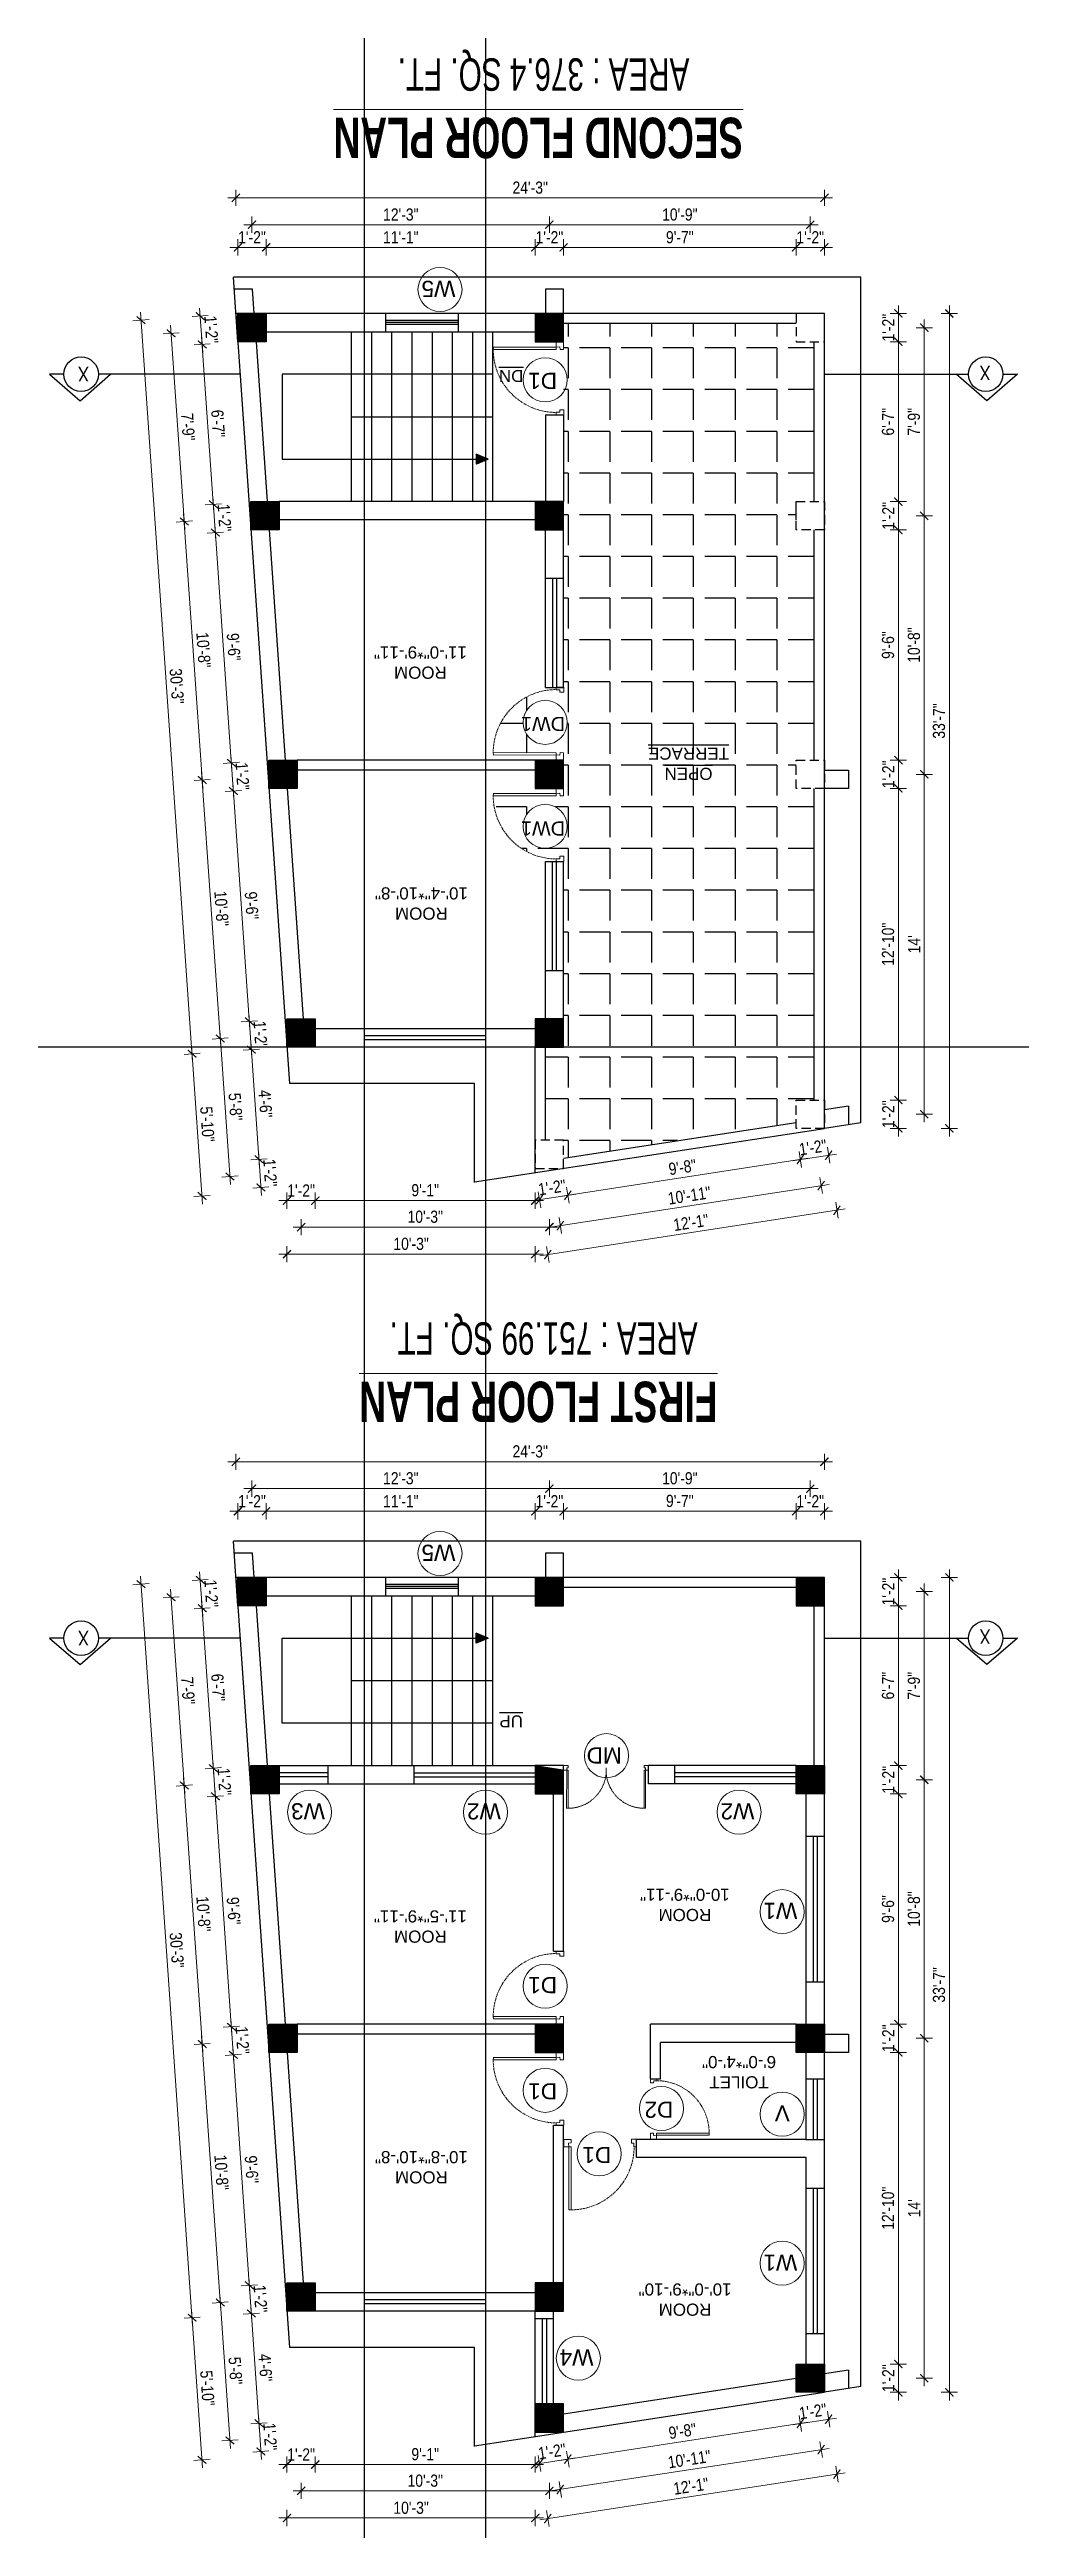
# Model space of a CAD drawing. Header units: inches. Extents: x -5096374 to -5070857, y -3259973 to -3243900.
# Drawn here: x -5078243 to -5077764, y -3257660 to -3256435 of the extents above; entities that cross this region are included whole.
import ezdxf

# ---------------------------------------------------------------- set-up
doc = ezdxf.new("R2010")
doc.units = ezdxf.units.IN
doc.header["$LTSCALE"] = 2
doc.header["$MEASUREMENT"] = 0
doc.header["$PDMODE"] = 34
doc.linetypes.add('HIDDEN', pattern=[0.375, 0.25, -0.125])
doc.layers.get('0').update_dxf_attribs({"linetype": 'CONTINUOUS'})
doc.layers.get('DEFPOINTS').update_dxf_attribs({"color": 141, "linetype": 'CONTINUOUS'})
doc.layers.add('A-Hatch', color=7, linetype='CONTINUOUS')
for name, color, linetype, lineweight in [('Annotate-Lite.w', 177, 'CONTINUOUS', 9), ('DIM 1-100', 4, 'CONTINUOUS', 13), ('Door-Window.w', 4, 'CONTINUOUS', 15), ('TEXT', 181, 'CONTINUOUS', 25), ('Text-100.w', 254, 'CONTINUOUS', 9)]:
    doc.layers.add(name, color=color, linetype=linetype, lineweight=lineweight)
doc.styles.add('ARAIL', font='ARIALN.TTF')
doc.styles.add('Arial', font='arial.ttf', dxfattribs={"width": 0.8, "height": 12})
doc.styles.add('arial.', font='arial.ttf')
doc.styles.add('gaurav', font='arial.ttf')
doc.styles.get("Standard").update_dxf_attribs({"font": 'ARIALN.TTF'})
doc.dimstyles.new('1 by 96', dxfattribs={"dimtxt": 6, "dimasz": 4, "dimexe": 4, "dimexo": 4, "dimgap": 2, "dimtad": 1, "dimdec": 0, "dimzin": 0, "dimdsep": 46, "dimlunit": 4, "dimtxsty": 'Standard', "dimblk": 'ARCHTICK', "dimcen": 0, "dimdle": 4, "dimadec": 0, "dimazin": 0, "dimtfac": 1, "dimtdec": 0, "dimtix": 1, "dimtofl": 0, "dimtmove": 1, "dimatfit": 3, "dimldrblk": 'ARCHTICK', "dimfxl": 4, "dimfxlon": 1, "dimtolj": 1, "dimtzin": 0, "dimlwd": -1, "dimlwe": -1, "dimarcsym": 0})
pattern_1 = [(225, (-10168621.82338, -6515998.73785), (0.0883883476483, -0.0883883476483), [])]
pattern_2 = [(225, (-10168621.82338, -6515373.95875), (0.0883883476483, -0.0883883476483), [])]

msp = doc.modelspace()

# ---------------------------------------------------------------- texts
at = {"layer": 'Annotate-Lite.w', "ltscale": 0.005, "rotation": 180, "style": 'gaurav'}
for s, insert, char_height, attachment_point in [('W5', (-5078042.5, -3256557.5), 8, 1), ('D1', (-5077992.2, -3256603), 8, 1), ('DW1', (-5077988.3, -3256772.1), 7, 1), ('DW1', (-5077988.3, -3256823.8), 7, 1), ('W5', (-5078042.5, -3257182.3), 8, 1), ('MD', (-5077960.2, -3257282.5), 8, 1), ('W3', (-5078107, -3257310.1), 8, 1), ('W2', (-5078020, -3257310.1), 8, 1), ('W2', (-5077894.6, -3257310.1), 8, 1), ('W1', (-5077873.4, -3257359.3), 8, 1), ('D1', (-5077992.2, -3257388), 8, 7), ('D1', (-5077992.2, -3257448.5), 8, 1), ('D2', (-5077934.7, -3257457.6), 8, 1), ('V', (-5077877.1, -3257459.4), 8, 1), ('D1', (-5077965.4, -3257480), 8, 1), ('W1', (-5077873.4, -3257533.2), 8, 1), ('W4', (-5077974.2, -3257580.1), 8, 1)]:
    msp.add_mtext_dynamic_manual_height_columns(s, width=8, gutter_width=100, heights=[0], dxfattribs=dict(at, insert=insert, char_height=char_height, attachment_point=attachment_point))
at = {"layer": 'TEXT', "char_height": 7.2, "rotation": 180, "style": 'ARAIL'}
for insert, attachment_point in [((-5078223.7, -3256599.2), 1), ((-5077783.3, -3256598.6), 3), ((-5078223.7, -3257224), 1), ((-5077783.3, -3257223.3), 3)]:
    msp.add_mtext_dynamic_manual_height_columns('X', width=125.465, gutter_width=90, heights=[0], dxfattribs=dict(at, insert=insert, attachment_point=attachment_point))
at = {"layer": 'TEXT', "lineweight": -2, "char_height": 6, "width": 127.506, "attachment_point": 5, "rotation": 180, "style": 'arial.'}
for s, insert in [('{\\LDN}', (-5078014.9, -3256596.6)), ('{\\LOPEN \\PTERRACE}', (-5077927.2, -3256788.2)), ('{\\LUP}', (-5078014.9, -3257261.6))]:
    msp.add_mtext(s, dxfattribs=dict(at, insert=insert))
at = {"layer": 'TEXT', "lineweight": -2, "char_height": 6, "attachment_point": 5, "rotation": 180, "style": 'arial.'}
for s, insert in [('{\\W1;ROOM\\P11\'-0"*9\'-11"}', (-5078059.8, -3256738.2)), ('{\\W1;ROOM\\P10\'-4"*10\'-8"}', (-5078059.3, -3256857.3)), ('{\\W1;ROOM\\P10-0"*9\'-11"}', (-5077929, -3257352.3)), ('{\\W1;ROOM\\P11\'-5"*9\'-11"}', (-5078059.8, -3257363)), ('{\\W1;TOILET\\P6\'-0"*4\'-0"}', (-5077902.2, -3257435)), ('{\\W1;ROOM\\P10\'-8"*10\'-8"}', (-5078059.3, -3257482)), ('{\\W1;ROOM\\P10\'-0"*9\'-10"}', (-5077928.9, -3257547.4))]:
    msp.add_mtext_dynamic_manual_height_columns(s, width=45.731, gutter_width=30, heights=[0], dxfattribs=dict(at, insert=insert))
at = {"layer": 'Text-100.w', "char_height": 20, "width": 569.102, "attachment_point": 2, "rotation": 180, "style": 'Arial'}
for s, insert in [('\\A1;{\\fArial Narrow|b1|i0|c0|p34;\\L SECOND FLOOR PLAN\\P\\fArial Narrow|b0|i0|c0|p34;\\H0.8x;\\lAREA : 376.4 SQ. FT.\\H1.02306x; }', (-5077998.9, -3256488.9)), ('\\A1;{\\fArial Narrow|b1|i0|c0|p34;\\L FIRST FLOOR PLAN\\P\\fArial Narrow|b0|i0|c0|p34;\\H0.8x;\\lAREA : 751.99 SQ. FT.\\H1.02306x; }', (-5077998.9, -3257113.7))]:
    msp.add_mtext(s, dxfattribs=dict(at, insert=insert))

# ---------------------------------------------------------------- blocks, each defined once
blk = doc.blocks.new('FDFDRE')
at = {"ltscale": 3}
for p, q in [((165701.1, -58637.8), (165701.1, -58641.5)), ((165704.8, -58637.8), (165701.1, -58637.8)), ((165701.1, -58641.5), (165703.6, -58641.5)), ((165703.6, -58641.5), (165703.5, -58672.6)), ((165704.8, -58639.7), (165703.6, -58639.7)), ((165703.6, -58639.7), (165703.6, -58641.5)), ((165703.6, -58641.5), (165704.8, -58641.5)), ((165704.8, -58639.7), (165704.8, -58637.8)), ((165704.8, -58641.5), (165704.8, -58672.7)), ((165767, -58639.7), (165767, -58637.8)), ((165767, -58637.8), (165770.6, -58637.8)), ((165767, -58639.7), (165768.2, -58639.7)), ((165767, -58641.5), (165767, -58672.7)), ((165768.2, -58641.5), (165767, -58641.5)), ((165768.2, -58639.7), (165768.2, -58641.5)), ((165770.7, -58641.5), (165768.2, -58641.5)), ((165768.2, -58641.5), (165768.2, -58672.6)), ((165770.6, -58637.8), (165770.7, -58641.5)), ((165703.5, -58672.6), (165704.8, -58672.7)), ((165768.2, -58672.6), (165767, -58672.7))]:
    blk.add_line(p, q, dxfattribs=at)
at = {"layer": 'Door-Window.w', "color": 9, "linetype": 'HIDDEN', "lineweight": 18}
for centre, start, end in [((165704.8, -58641.5), 269.9618, 3.3835), ((165767, -58641.5), 176.6165, 270.0382)]:
    blk.add_arc(centre, 31.2, start, end, dxfattribs=at)
blk = doc.blocks.new('3-0')
at = {"ltscale": 3}
for p, q in [((11063, 10097.7), (11066, 10099.9)), ((11063, 10097.7), (11064.5, 10095.7)), ((11066, 10096.8), (11064.5, 10095.7)), ((11065.3, 10097.8), (11066.7, 10098.9)), ((11066, 10096.8), (11065.3, 10097.8)), ((11066, 10099.9), (11066.7, 10098.9)), ((11085.5, 10074.1), (11110.3, 10093)), ((11086.2, 10073.2), (11111, 10092)), ((11111, 10092), (11110.3, 10093)), ((11084, 10073), (11082.6, 10071.9)), ((11082.6, 10071.9), (11084.8, 10069)), ((11084, 10073), (11084.8, 10072)), ((11084.8, 10072), (11086.2, 10073.2)), ((11084.8, 10069), (11087.7, 10071.2)), ((11086.2, 10073.2), (11085.5, 10074.1)), ((11087.7, 10071.2), (11086.2, 10073.2))]:
    blk.add_line(p, q, dxfattribs=at)
at = {"layer": 'Door-Window.w', "color": 9, "linetype": 'HIDDEN', "lineweight": 18}
blk.add_arc((11085.5, 10074.1), 31.2, 37.1906, 127.1465, dxfattribs=at)
blk = doc.blocks.new('_ArchTick')
at = {"color": 0, "linetype": 'ByBlock', "const_width": 0.15}
blk.add_lwpolyline([(-0.5, -0.5), (0.5, 0.5)], dxfattribs=at)
blk = doc.blocks.new('*D1057')
at = {"layer": 'DEFPOINTS', "color": 0, "transparency": 16777216}
for p in [(-5077874, -3257595.4), (-5077860, -3257593.3), (-5077871.9, -3257608.7)]:
    blk.add_point(p, dxfattribs=at)
at = {"layer": 'DIM 1-100', "color": 0, "transparency": 16777216}
for p, q in [((-5077854, -3257606), (-5077875.9, -3257609.3)), ((-5077872.5, -3257604.8), (-5077871.3, -3257612.7)), ((-5077858.5, -3257602.6), (-5077857.3, -3257610.5))]:
    blk.add_line(p, q, dxfattribs=at)
at = {"layer": 'DIM 1-100', "color": 0, "transparency": 16777216, "xscale": 4, "yscale": 4, "zscale": 4}
for p, rotation in [((-5077871.9, -3257608.7), 188.71474201693), ((-5077857.9, -3257606.6), 8.714742016929995)]:
    blk.add_blockref('_ArchTick', p, dxfattribs=dict(at, rotation=rotation))
at = {"layer": 'DIM 1-100', "color": 0, "transparency": 16777216, "insert": (-5077865.7, -3257602.7), "char_height": 6, "attachment_point": 5, "rotation": 8.7147}
blk.add_mtext('\\A1;1\'-2"', dxfattribs=at)
blk = doc.blocks.new('*D1058')
at = {"layer": 'DEFPOINTS', "color": 0, "ltscale": 0.5, "transparency": 16777216}
for p in [(-5077874, -3257595.4), (-5077989, -3257613), (-5077986.9, -3257626.3)]:
    blk.add_point(p, dxfattribs=at)
at = {"layer": 'DIM 1-100', "color": 0, "ltscale": 0.5, "transparency": 16777216}
for p, q in [((-5077868, -3257608.1), (-5077990.9, -3257627)), ((-5077872.5, -3257604.8), (-5077871.3, -3257612.7)), ((-5077987.5, -3257622.4), (-5077986.3, -3257630.3))]:
    blk.add_line(p, q, dxfattribs=at)
at = {"layer": 'DIM 1-100', "color": 0, "ltscale": 0.5, "transparency": 16777216, "xscale": 4, "yscale": 4, "zscale": 4}
for p, rotation in [((-5077871.9, -3257608.7), 8.7147420027945), ((-5077986.9, -3257626.3), 188.7147420027945)]:
    blk.add_blockref('_ArchTick', p, dxfattribs=dict(at, rotation=rotation))
at = {"layer": 'DIM 1-100', "color": 0, "ltscale": 0.5, "transparency": 16777216, "insert": (-5077930.2, -3257612.5), "char_height": 6, "attachment_point": 5, "rotation": 8.7147}
blk.add_mtext('\\A1;9\'-8"', dxfattribs=at)
blk = doc.blocks.new('*D1059')
at = {"layer": 'DEFPOINTS', "color": 0, "ltscale": 0.5, "transparency": 16777216}
for p in [(-5078003, -3257615.2), (-5077989, -3257613), (-5078000.9, -3257628.5)]:
    blk.add_point(p, dxfattribs=at)
at = {"layer": 'DIM 1-100', "color": 0, "ltscale": 0.5, "transparency": 16777216}
for p, q in [((-5077987.5, -3257622.4), (-5077986.3, -3257630.3)), ((-5077983, -3257625.7), (-5078004.9, -3257629.1)), ((-5078001.5, -3257624.5), (-5078000.3, -3257632.4))]:
    blk.add_line(p, q, dxfattribs=at)
at = {"layer": 'DIM 1-100', "color": 0, "ltscale": 0.5, "transparency": 16777216, "xscale": 4, "yscale": 4, "zscale": 4}
for p, rotation in [((-5078000.9, -3257628.5), 188.7147420027945), ((-5077986.9, -3257626.3), 8.7147420027945)]:
    blk.add_blockref('_ArchTick', p, dxfattribs=dict(at, rotation=rotation))
at = {"layer": 'DIM 1-100', "color": 0, "ltscale": 0.5, "transparency": 16777216, "insert": (-5077994.7, -3257622.5), "char_height": 6, "attachment_point": 5, "rotation": 8.7147}
blk.add_mtext('\\A1;1\'-2"', dxfattribs=at)
blk = doc.blocks.new('*D1060')
at = {"layer": 'DEFPOINTS', "color": 0, "ltscale": 0.5, "transparency": 16777216}
for p in [(-5078111.8, -3257553.1), (-5078003, -3257615.2), (-5078111.8, -3257629)]:
    blk.add_point(p, dxfattribs=at)
at = {"layer": 'DIM 1-100', "color": 0, "ltscale": 0.5, "transparency": 16777216}
for p, q in [((-5077999, -3257629), (-5078115.8, -3257629)), ((-5078111.8, -3257625), (-5078111.8, -3257633)), ((-5078003, -3257625), (-5078003, -3257633))]:
    blk.add_line(p, q, dxfattribs=at)
at = {"layer": 'DIM 1-100', "color": 0, "ltscale": 0.5, "transparency": 16777216, "xscale": 4, "yscale": 4, "zscale": 4, "rotation": 180}
blk.add_blockref('_ArchTick', (-5078111.8, -3257629), dxfattribs=at)
at = {"layer": 'DIM 1-100', "color": 0, "ltscale": 0.5, "transparency": 16777216, "xscale": 4, "yscale": 4, "zscale": 4}
blk.add_blockref('_ArchTick', (-5078003, -3257629), dxfattribs=at)
at = {"layer": 'DIM 1-100', "color": 0, "ltscale": 0.5, "transparency": 16777216, "insert": (-5078057.4, -3257623.9), "char_height": 6, "attachment_point": 5}
blk.add_mtext('\\A1;9\'-1"', dxfattribs=at)
blk = doc.blocks.new('*D1061')
at = {"layer": 'DEFPOINTS', "color": 0, "ltscale": 0.5, "transparency": 16777216}
for p in [(-5078125.8, -3257553.1), (-5078111.8, -3257553.1), (-5078125.8, -3257629)]:
    blk.add_point(p, dxfattribs=at)
at = {"layer": 'DIM 1-100', "color": 0, "ltscale": 0.5, "transparency": 16777216}
for p, q in [((-5078107.8, -3257629), (-5078129.8, -3257629)), ((-5078125.8, -3257625), (-5078125.8, -3257633)), ((-5078111.8, -3257625), (-5078111.8, -3257633))]:
    blk.add_line(p, q, dxfattribs=at)
at = {"layer": 'DIM 1-100', "color": 0, "ltscale": 0.5, "transparency": 16777216, "xscale": 4, "yscale": 4, "zscale": 4, "rotation": 180}
blk.add_blockref('_ArchTick', (-5078125.8, -3257629), dxfattribs=at)
at = {"layer": 'DIM 1-100', "color": 0, "ltscale": 0.5, "transparency": 16777216, "xscale": 4, "yscale": 4, "zscale": 4}
blk.add_blockref('_ArchTick', (-5078111.8, -3257629), dxfattribs=at)
at = {"layer": 'DIM 1-100', "color": 0, "ltscale": 0.5, "transparency": 16777216, "insert": (-5078118.8, -3257624), "char_height": 6, "attachment_point": 5}
blk.add_mtext('\\A1;1\'-2"', dxfattribs=at)
blk = doc.blocks.new('*D1062')
at = {"layer": 'DEFPOINTS', "color": 0, "ltscale": 0.5, "transparency": 16777216}
for p in [(-5077860, -3257579.3), (-5077823.4, -3257579.3), (-5077860, -3257593.3)]:
    blk.add_point(p, dxfattribs=at)
at = {"layer": 'DIM 1-100', "color": 0, "ltscale": 0.5, "transparency": 16777216}
for p, q in [((-5077827.4, -3257579.3), (-5077819.4, -3257579.3)), ((-5077823.4, -3257597.3), (-5077823.4, -3257575.3)), ((-5077827.4, -3257593.3), (-5077819.4, -3257593.3))]:
    blk.add_line(p, q, dxfattribs=at)
at = {"layer": 'DIM 1-100', "color": 0, "ltscale": 0.5, "transparency": 16777216, "xscale": 4, "yscale": 4, "zscale": 4}
for p, rotation in [((-5077823.4, -3257579.3), 90), ((-5077823.4, -3257593.3), 270)]:
    blk.add_blockref('_ArchTick', p, dxfattribs=dict(at, rotation=rotation))
at = {"layer": 'DIM 1-100', "color": 0, "ltscale": 0.5, "transparency": 16777216, "insert": (-5077828.4, -3257586.3), "char_height": 6, "attachment_point": 5, "rotation": 90}
blk.add_mtext('\\A1;1\'-2"', dxfattribs=at)
blk = doc.blocks.new('*D1063')
at = {"layer": 'DEFPOINTS', "color": 0, "ltscale": 0.5, "transparency": 16777216}
for p in [(-5077860, -3257425.3), (-5077823.4, -3257425.3), (-5077860, -3257579.3)]:
    blk.add_point(p, dxfattribs=at)
at = {"layer": 'DIM 1-100', "color": 0, "ltscale": 0.5, "transparency": 16777216}
for p, q in [((-5077827.4, -3257425.3), (-5077819.4, -3257425.3)), ((-5077823.4, -3257583.3), (-5077823.4, -3257421.3)), ((-5077827.4, -3257579.3), (-5077819.4, -3257579.3))]:
    blk.add_line(p, q, dxfattribs=at)
at = {"layer": 'DIM 1-100', "color": 0, "ltscale": 0.5, "transparency": 16777216, "xscale": 4, "yscale": 4, "zscale": 4}
for p, rotation in [((-5077823.4, -3257425.3), 90), ((-5077823.4, -3257579.3), 270)]:
    blk.add_blockref('_ArchTick', p, dxfattribs=dict(at, rotation=rotation))
at = {"layer": 'DIM 1-100', "color": 0, "ltscale": 0.5, "transparency": 16777216, "insert": (-5077828.5, -3257502.3), "char_height": 6, "attachment_point": 5, "rotation": 90}
blk.add_mtext('\\A1;12\'-10"', dxfattribs=at)
blk = doc.blocks.new('*D1064')
at = {"layer": 'DEFPOINTS', "color": 0, "ltscale": 0.5, "transparency": 16777216}
for p in [(-5077860, -3257411.3), (-5077823.4, -3257411.3), (-5077860, -3257425.3)]:
    blk.add_point(p, dxfattribs=at)
at = {"layer": 'DIM 1-100', "color": 0, "ltscale": 0.5, "transparency": 16777216}
for p, q in [((-5077827.4, -3257411.3), (-5077819.4, -3257411.3)), ((-5077823.4, -3257429.3), (-5077823.4, -3257407.3)), ((-5077827.4, -3257425.3), (-5077819.4, -3257425.3))]:
    blk.add_line(p, q, dxfattribs=at)
at = {"layer": 'DIM 1-100', "color": 0, "ltscale": 0.5, "transparency": 16777216, "xscale": 4, "yscale": 4, "zscale": 4}
for p, rotation in [((-5077823.4, -3257411.3), 90), ((-5077823.4, -3257425.3), 270)]:
    blk.add_blockref('_ArchTick', p, dxfattribs=dict(at, rotation=rotation))
at = {"layer": 'DIM 1-100', "color": 0, "ltscale": 0.5, "transparency": 16777216, "insert": (-5077828.4, -3257418.3), "char_height": 6, "attachment_point": 5, "rotation": 90}
blk.add_mtext('\\A1;1\'-2"', dxfattribs=at)
blk = doc.blocks.new('*D1065')
at = {"layer": 'DEFPOINTS', "color": 0, "ltscale": 0.5, "transparency": 16777216}
for p in [(-5077860, -3257297.5), (-5077823.4, -3257297.5), (-5077860, -3257411.3)]:
    blk.add_point(p, dxfattribs=at)
at = {"layer": 'DIM 1-100', "color": 0, "ltscale": 0.5, "transparency": 16777216}
for p, q in [((-5077827.4, -3257297.5), (-5077819.4, -3257297.5)), ((-5077823.4, -3257415.3), (-5077823.4, -3257293.5)), ((-5077827.4, -3257411.3), (-5077819.4, -3257411.3))]:
    blk.add_line(p, q, dxfattribs=at)
at = {"layer": 'DIM 1-100', "color": 0, "ltscale": 0.5, "transparency": 16777216, "xscale": 4, "yscale": 4, "zscale": 4}
for p, rotation in [((-5077823.4, -3257297.5), 90), ((-5077823.4, -3257411.3), 270)]:
    blk.add_blockref('_ArchTick', p, dxfattribs=dict(at, rotation=rotation))
at = {"layer": 'DIM 1-100', "color": 0, "ltscale": 0.5, "transparency": 16777216, "insert": (-5077828.5, -3257354.4), "char_height": 6, "attachment_point": 5, "rotation": 90}
blk.add_mtext('\\A1;9\'-6"', dxfattribs=at)
blk = doc.blocks.new('*D1066')
at = {"layer": 'DEFPOINTS', "color": 0, "ltscale": 0.5, "transparency": 16777216}
for p in [(-5077860, -3257283.5), (-5077823.4, -3257283.5), (-5077860, -3257297.5)]:
    blk.add_point(p, dxfattribs=at)
at = {"layer": 'DIM 1-100', "color": 0, "ltscale": 0.5, "transparency": 16777216}
for p, q in [((-5077823.4, -3257301.5), (-5077823.4, -3257279.5)), ((-5077827.4, -3257283.5), (-5077819.4, -3257283.5)), ((-5077827.4, -3257297.5), (-5077819.4, -3257297.5))]:
    blk.add_line(p, q, dxfattribs=at)
at = {"layer": 'DIM 1-100', "color": 0, "ltscale": 0.5, "transparency": 16777216, "xscale": 4, "yscale": 4, "zscale": 4}
for p, rotation in [((-5077823.4, -3257283.5), 90), ((-5077823.4, -3257297.5), 270)]:
    blk.add_blockref('_ArchTick', p, dxfattribs=dict(at, rotation=rotation))
at = {"layer": 'DIM 1-100', "color": 0, "ltscale": 0.5, "transparency": 16777216, "insert": (-5077828.4, -3257290.5), "char_height": 6, "attachment_point": 5, "rotation": 90}
blk.add_mtext('\\A1;1\'-2"', dxfattribs=at)
blk = doc.blocks.new('*D1067')
at = {"layer": 'DEFPOINTS', "color": 0, "ltscale": 0.5, "transparency": 16777216}
for p in [(-5077860, -3257204.5), (-5077823.4, -3257204.5), (-5077860, -3257283.5)]:
    blk.add_point(p, dxfattribs=at)
at = {"layer": 'DIM 1-100', "color": 0, "ltscale": 0.5, "transparency": 16777216}
for p, q in [((-5077827.4, -3257204.5), (-5077819.4, -3257204.5)), ((-5077823.4, -3257287.5), (-5077823.4, -3257200.5)), ((-5077827.4, -3257283.5), (-5077819.4, -3257283.5))]:
    blk.add_line(p, q, dxfattribs=at)
at = {"layer": 'DIM 1-100', "color": 0, "ltscale": 0.5, "transparency": 16777216, "xscale": 4, "yscale": 4, "zscale": 4}
for p, rotation in [((-5077823.4, -3257204.5), 90), ((-5077823.4, -3257283.5), 270)]:
    blk.add_blockref('_ArchTick', p, dxfattribs=dict(at, rotation=rotation))
at = {"layer": 'DIM 1-100', "color": 0, "ltscale": 0.5, "transparency": 16777216, "insert": (-5077828.5, -3257244), "char_height": 6, "attachment_point": 5, "rotation": 90}
blk.add_mtext('\\A1;6\'-7"', dxfattribs=at)
blk = doc.blocks.new('*D1068')
at = {"layer": 'DEFPOINTS', "color": 0, "ltscale": 0.5, "transparency": 16777216}
for p in [(-5077860, -3257190.5), (-5077823.4, -3257190.5), (-5077860, -3257204.5)]:
    blk.add_point(p, dxfattribs=at)
at = {"layer": 'DIM 1-100', "color": 0, "ltscale": 0.5, "transparency": 16777216}
for p, q in [((-5077827.4, -3257190.5), (-5077819.4, -3257190.5)), ((-5077823.4, -3257208.5), (-5077823.4, -3257186.5)), ((-5077827.4, -3257204.5), (-5077819.4, -3257204.5))]:
    blk.add_line(p, q, dxfattribs=at)
at = {"layer": 'DIM 1-100', "color": 0, "ltscale": 0.5, "transparency": 16777216, "xscale": 4, "yscale": 4, "zscale": 4}
for p, rotation in [((-5077823.4, -3257190.5), 90), ((-5077823.4, -3257204.5), 270)]:
    blk.add_blockref('_ArchTick', p, dxfattribs=dict(at, rotation=rotation))
at = {"layer": 'DIM 1-100', "color": 0, "ltscale": 0.5, "transparency": 16777216, "insert": (-5077828.4, -3257197.5), "char_height": 6, "attachment_point": 5, "rotation": 90}
blk.add_mtext('\\A1;1\'-2"', dxfattribs=at)
blk = doc.blocks.new('*D1069')
at = {"layer": 'DEFPOINTS', "color": 0, "ltscale": 0.5, "transparency": 16777216}
for p in [(-5077867, -3257418.3), (-5077810.6, -3257418.3), (-5077867, -3257586.3)]:
    blk.add_point(p, dxfattribs=at)
at = {"layer": 'DIM 1-100', "color": 0, "ltscale": 0.5, "transparency": 16777216}
for p, q in [((-5077810.6, -3257590.3), (-5077810.6, -3257414.3)), ((-5077814.6, -3257418.3), (-5077806.6, -3257418.3)), ((-5077814.6, -3257586.3), (-5077806.6, -3257586.3))]:
    blk.add_line(p, q, dxfattribs=at)
at = {"layer": 'DIM 1-100', "color": 0, "ltscale": 0.5, "transparency": 16777216, "xscale": 4, "yscale": 4, "zscale": 4}
for p, rotation in [((-5077810.6, -3257418.3), 90), ((-5077810.6, -3257586.3), 270)]:
    blk.add_blockref('_ArchTick', p, dxfattribs=dict(at, rotation=rotation))
at = {"layer": 'DIM 1-100', "color": 0, "ltscale": 0.5, "transparency": 16777216, "insert": (-5077815.6, -3257502.3), "char_height": 6, "attachment_point": 5, "rotation": 90}
blk.add_mtext("\\A1;14'", dxfattribs=at)
blk = doc.blocks.new('*D1070')
at = {"layer": 'DEFPOINTS', "color": 0, "ltscale": 0.5, "transparency": 16777216}
for p in [(-5077867, -3257290.5), (-5077810.6, -3257290.5), (-5077867, -3257418.3)]:
    blk.add_point(p, dxfattribs=at)
at = {"layer": 'DIM 1-100', "color": 0, "ltscale": 0.5, "transparency": 16777216}
for p, q in [((-5077814.6, -3257290.5), (-5077806.6, -3257290.5)), ((-5077810.6, -3257422.3), (-5077810.6, -3257286.5)), ((-5077814.6, -3257418.3), (-5077806.6, -3257418.3))]:
    blk.add_line(p, q, dxfattribs=at)
at = {"layer": 'DIM 1-100', "color": 0, "ltscale": 0.5, "transparency": 16777216, "xscale": 4, "yscale": 4, "zscale": 4}
for p, rotation in [((-5077810.6, -3257290.5), 90), ((-5077810.6, -3257418.3), 270)]:
    blk.add_blockref('_ArchTick', p, dxfattribs=dict(at, rotation=rotation))
at = {"layer": 'DIM 1-100', "color": 0, "ltscale": 0.5, "transparency": 16777216, "insert": (-5077815.7, -3257354.4), "char_height": 6, "attachment_point": 5, "rotation": 90}
blk.add_mtext('\\A1;10\'-8"', dxfattribs=at)
blk = doc.blocks.new('*D1071')
at = {"layer": 'DEFPOINTS', "color": 0, "ltscale": 0.5, "transparency": 16777216}
for p in [(-5077867, -3257197.5), (-5077810.6, -3257197.5), (-5077867, -3257290.5)]:
    blk.add_point(p, dxfattribs=at)
at = {"layer": 'DIM 1-100', "color": 0, "ltscale": 0.5, "transparency": 16777216}
for p, q in [((-5077810.6, -3257294.5), (-5077810.6, -3257193.5)), ((-5077814.6, -3257197.5), (-5077806.6, -3257197.5)), ((-5077814.6, -3257290.5), (-5077806.6, -3257290.5))]:
    blk.add_line(p, q, dxfattribs=at)
at = {"layer": 'DIM 1-100', "color": 0, "ltscale": 0.5, "transparency": 16777216, "xscale": 4, "yscale": 4, "zscale": 4}
for p, rotation in [((-5077810.6, -3257197.5), 90), ((-5077810.6, -3257290.5), 270)]:
    blk.add_blockref('_ArchTick', p, dxfattribs=dict(at, rotation=rotation))
at = {"layer": 'DIM 1-100', "color": 0, "ltscale": 0.5, "transparency": 16777216, "insert": (-5077815.7, -3257244), "char_height": 6, "attachment_point": 5, "rotation": 90}
blk.add_mtext('\\A1;7\'-9"', dxfattribs=at)
blk = doc.blocks.new('*D1072')
at = {"layer": 'DEFPOINTS', "color": 0, "ltscale": 0.5, "transparency": 16777216}
for p in [(-5077860, -3257190.5), (-5077798.2, -3257190.5), (-5077860, -3257593.3)]:
    blk.add_point(p, dxfattribs=at)
at = {"layer": 'DIM 1-100', "color": 0, "ltscale": 0.5, "transparency": 16777216}
for p, q in [((-5077802.2, -3257190.5), (-5077794.2, -3257190.5)), ((-5077798.2, -3257597.3), (-5077798.2, -3257186.5)), ((-5077802.2, -3257593.3), (-5077794.2, -3257593.3))]:
    blk.add_line(p, q, dxfattribs=at)
at = {"layer": 'DIM 1-100', "color": 0, "ltscale": 0.5, "transparency": 16777216, "xscale": 4, "yscale": 4, "zscale": 4}
for p, rotation in [((-5077798.2, -3257190.5), 90), ((-5077798.2, -3257593.3), 270)]:
    blk.add_blockref('_ArchTick', p, dxfattribs=dict(at, rotation=rotation))
at = {"layer": 'DIM 1-100', "color": 0, "ltscale": 0.5, "transparency": 16777216, "insert": (-5077803.3, -3257391.9), "char_height": 6, "attachment_point": 5, "rotation": 90}
blk.add_mtext('\\A1;33\'-7"', dxfattribs=at)
blk = doc.blocks.new('*D1073')
at = {"layer": 'DEFPOINTS', "color": 0, "ltscale": 0.5, "transparency": 16777216}
for p in [(-5077867, -3257586.3), (-5077996, -3257606), (-5077990.6, -3257641.3)]:
    blk.add_point(p, dxfattribs=at)
at = {"layer": 'DIM 1-100', "color": 0, "ltscale": 0.5, "transparency": 16777216}
for p, q in [((-5077857.6, -3257621), (-5077994.5, -3257641.9)), ((-5077862.2, -3257617.6), (-5077861, -3257625.5)), ((-5077991.2, -3257637.4), (-5077990, -3257645.3))]:
    blk.add_line(p, q, dxfattribs=at)
at = {"layer": 'DIM 1-100', "color": 0, "ltscale": 0.5, "transparency": 16777216, "xscale": 4, "yscale": 4, "zscale": 4}
for p, rotation in [((-5077861.6, -3257621.6), 8.714742018610888), ((-5077990.6, -3257641.3), 188.7147420186108)]:
    blk.add_blockref('_ArchTick', p, dxfattribs=dict(at, rotation=rotation))
at = {"layer": 'DIM 1-100', "color": 0, "ltscale": 0.5, "transparency": 16777216, "insert": (-5077926.8, -3257626.4), "char_height": 6, "attachment_point": 5, "rotation": 8.7147}
blk.add_mtext('\\A1;10\'-11"', dxfattribs=at)
blk = doc.blocks.new('*D1074')
at = {"layer": 'DEFPOINTS', "color": 0, "ltscale": 0.5, "transparency": 16777216}
for p in [(-5078118.8, -3257546.1), (-5077996, -3257606), (-5078118.8, -3257642)]:
    blk.add_point(p, dxfattribs=at)
at = {"layer": 'DIM 1-100', "color": 0, "ltscale": 0.5, "transparency": 16777216}
for p, q in [((-5077992, -3257642), (-5078122.8, -3257642)), ((-5078118.8, -3257638), (-5078118.8, -3257646)), ((-5077996, -3257638), (-5077996, -3257646))]:
    blk.add_line(p, q, dxfattribs=at)
at = {"layer": 'DIM 1-100', "color": 0, "ltscale": 0.5, "transparency": 16777216, "xscale": 4, "yscale": 4, "zscale": 4, "rotation": 180}
blk.add_blockref('_ArchTick', (-5078118.8, -3257642), dxfattribs=at)
at = {"layer": 'DIM 1-100', "color": 0, "ltscale": 0.5, "transparency": 16777216, "xscale": 4, "yscale": 4, "zscale": 4}
blk.add_blockref('_ArchTick', (-5077996, -3257642), dxfattribs=at)
at = {"layer": 'DIM 1-100', "color": 0, "ltscale": 0.5, "transparency": 16777216, "insert": (-5078057.4, -3257637), "char_height": 6, "attachment_point": 5}
blk.add_mtext('\\A1;10\'-3"', dxfattribs=at)
blk = doc.blocks.new('*D1075')
at = {"layer": 'DEFPOINTS', "color": 0, "ltscale": 0.5, "transparency": 16777216}
for p in [(-5077860, -3257593.3), (-5078003, -3257615.2), (-5077853.8, -3257633.7)]:
    blk.add_point(p, dxfattribs=at)
at = {"layer": 'DIM 1-100', "color": 0, "ltscale": 0.5, "transparency": 16777216}
for p, q in [((-5078000.7, -3257656.3), (-5077849.8, -3257633.1)), ((-5077854.4, -3257629.8), (-5077853.2, -3257637.7)), ((-5077997.4, -3257651.7), (-5077996.2, -3257659.6))]:
    blk.add_line(p, q, dxfattribs=at)
at = {"layer": 'DIM 1-100', "color": 0, "ltscale": 0.5, "transparency": 16777216, "xscale": 4, "yscale": 4, "zscale": 4}
for p, rotation in [((-5077853.8, -3257633.7), 8.714742018475578), ((-5077996.8, -3257655.7), 188.7147420184756)]:
    blk.add_blockref('_ArchTick', p, dxfattribs=dict(at, rotation=rotation))
at = {"layer": 'DIM 1-100', "color": 0, "ltscale": 0.5, "transparency": 16777216, "insert": (-5077926, -3257639.7), "char_height": 6, "attachment_point": 5, "rotation": 8.7147}
blk.add_mtext('\\A1;12\'-1"', dxfattribs=at)
blk = doc.blocks.new('*D1076')
at = {"layer": 'DEFPOINTS', "color": 0, "ltscale": 0.5, "transparency": 16777216}
for p in [(-5078125.8, -3257553.1), (-5078003, -3257553.1), (-5078125.8, -3257655.4)]:
    blk.add_point(p, dxfattribs=at)
at = {"layer": 'DIM 1-100', "color": 0, "ltscale": 0.5, "transparency": 16777216}
for p, q in [((-5077999, -3257655.4), (-5078129.8, -3257655.4)), ((-5078125.8, -3257651.4), (-5078125.8, -3257659.4)), ((-5078003, -3257651.4), (-5078003, -3257659.4))]:
    blk.add_line(p, q, dxfattribs=at)
at = {"layer": 'DIM 1-100', "color": 0, "ltscale": 0.5, "transparency": 16777216, "xscale": 4, "yscale": 4, "zscale": 4, "rotation": 180}
blk.add_blockref('_ArchTick', (-5078125.8, -3257655.4), dxfattribs=at)
at = {"layer": 'DIM 1-100', "color": 0, "ltscale": 0.5, "transparency": 16777216, "xscale": 4, "yscale": 4, "zscale": 4}
blk.add_blockref('_ArchTick', (-5078003, -3257655.4), dxfattribs=at)
at = {"layer": 'DIM 1-100', "color": 0, "ltscale": 0.5, "transparency": 16777216, "insert": (-5078064.4, -3257650.4), "char_height": 6, "attachment_point": 5}
blk.add_mtext('\\A1;10\'-3"', dxfattribs=at)
blk = doc.blocks.new('*D1077')
at = {"layer": 'DEFPOINTS', "color": 0, "ltscale": 0.5, "transparency": 16777216}
for p in [(-5077874, -3257157.8), (-5077874, -3257190.5), (-5077860, -3257190.5)]:
    blk.add_point(p, dxfattribs=at)
at = {"layer": 'DIM 1-100', "color": 0, "ltscale": 0.5, "transparency": 16777216}
for p, q in [((-5077874, -3257161.8), (-5077874, -3257153.8)), ((-5077860, -3257161.8), (-5077860, -3257153.8)), ((-5077856, -3257157.8), (-5077878, -3257157.8))]:
    blk.add_line(p, q, dxfattribs=at)
at = {"layer": 'DIM 1-100', "color": 0, "ltscale": 0.5, "transparency": 16777216, "xscale": 4, "yscale": 4, "zscale": 4, "rotation": 180}
blk.add_blockref('_ArchTick', (-5077874, -3257157.8), dxfattribs=at)
at = {"layer": 'DIM 1-100', "color": 0, "ltscale": 0.5, "transparency": 16777216, "xscale": 4, "yscale": 4, "zscale": 4}
blk.add_blockref('_ArchTick', (-5077860, -3257157.8), dxfattribs=at)
at = {"layer": 'DIM 1-100', "color": 0, "ltscale": 0.5, "transparency": 16777216, "insert": (-5077867, -3257152.8), "char_height": 6, "attachment_point": 5}
blk.add_mtext('\\A1;1\'-2"', dxfattribs=at)
blk = doc.blocks.new('*D1078')
at = {"layer": 'DEFPOINTS', "color": 0, "ltscale": 0.5, "transparency": 16777216}
for p in [(-5077989, -3257157.8), (-5077989, -3257190.5), (-5077874, -3257190.5)]:
    blk.add_point(p, dxfattribs=at)
at = {"layer": 'DIM 1-100', "color": 0, "ltscale": 0.5, "transparency": 16777216}
for p, q in [((-5077989, -3257161.8), (-5077989, -3257153.8)), ((-5077874, -3257161.8), (-5077874, -3257153.8)), ((-5077870, -3257157.8), (-5077993, -3257157.8))]:
    blk.add_line(p, q, dxfattribs=at)
at = {"layer": 'DIM 1-100', "color": 0, "ltscale": 0.5, "transparency": 16777216, "xscale": 4, "yscale": 4, "zscale": 4, "rotation": 180}
blk.add_blockref('_ArchTick', (-5077989, -3257157.8), dxfattribs=at)
at = {"layer": 'DIM 1-100', "color": 0, "ltscale": 0.5, "transparency": 16777216, "xscale": 4, "yscale": 4, "zscale": 4}
blk.add_blockref('_ArchTick', (-5077874, -3257157.8), dxfattribs=at)
at = {"layer": 'DIM 1-100', "color": 0, "ltscale": 0.5, "transparency": 16777216, "insert": (-5077931.5, -3257152.7), "char_height": 6, "attachment_point": 5}
blk.add_mtext('\\A1;9\'-7"', dxfattribs=at)
blk = doc.blocks.new('*D1079')
at = {"layer": 'DEFPOINTS', "color": 0, "ltscale": 0.5, "transparency": 16777216}
for p in [(-5078003, -3257157.8), (-5078003, -3257190.5), (-5077989, -3257190.5)]:
    blk.add_point(p, dxfattribs=at)
at = {"layer": 'DIM 1-100', "color": 0, "ltscale": 0.5, "transparency": 16777216}
for p, q in [((-5078003, -3257161.8), (-5078003, -3257153.8)), ((-5077989, -3257161.8), (-5077989, -3257153.8)), ((-5077985, -3257157.8), (-5078007, -3257157.8))]:
    blk.add_line(p, q, dxfattribs=at)
at = {"layer": 'DIM 1-100', "color": 0, "ltscale": 0.5, "transparency": 16777216, "xscale": 4, "yscale": 4, "zscale": 4, "rotation": 180}
blk.add_blockref('_ArchTick', (-5078003, -3257157.8), dxfattribs=at)
at = {"layer": 'DIM 1-100', "color": 0, "ltscale": 0.5, "transparency": 16777216, "xscale": 4, "yscale": 4, "zscale": 4}
blk.add_blockref('_ArchTick', (-5077989, -3257157.8), dxfattribs=at)
at = {"layer": 'DIM 1-100', "color": 0, "ltscale": 0.5, "transparency": 16777216, "insert": (-5077996, -3257152.8), "char_height": 6, "attachment_point": 5}
blk.add_mtext('\\A1;1\'-2"', dxfattribs=at)
blk = doc.blocks.new('*D1080')
at = {"layer": 'DEFPOINTS', "color": 0, "ltscale": 0.5, "transparency": 16777216}
for p in [(-5078136.1, -3257157.8), (-5078136.1, -3257190.5), (-5078003, -3257190.5)]:
    blk.add_point(p, dxfattribs=at)
at = {"layer": 'DIM 1-100', "color": 0, "ltscale": 0.5, "transparency": 16777216}
for p, q in [((-5078136.1, -3257161.8), (-5078136.1, -3257153.8)), ((-5078003, -3257161.8), (-5078003, -3257153.8)), ((-5077999, -3257157.8), (-5078140.1, -3257157.8))]:
    blk.add_line(p, q, dxfattribs=at)
at = {"layer": 'DIM 1-100', "color": 0, "ltscale": 0.5, "transparency": 16777216, "xscale": 4, "yscale": 4, "zscale": 4, "rotation": 180}
blk.add_blockref('_ArchTick', (-5078136.1, -3257157.8), dxfattribs=at)
at = {"layer": 'DIM 1-100', "color": 0, "ltscale": 0.5, "transparency": 16777216, "xscale": 4, "yscale": 4, "zscale": 4}
blk.add_blockref('_ArchTick', (-5078003, -3257157.8), dxfattribs=at)
at = {"layer": 'DIM 1-100', "color": 0, "ltscale": 0.5, "transparency": 16777216, "insert": (-5078069.5, -3257152.8), "char_height": 6, "attachment_point": 5}
blk.add_mtext('\\A1;11\'-1"', dxfattribs=at)
blk = doc.blocks.new('*D1081')
at = {"layer": 'DEFPOINTS', "color": 0, "ltscale": 0.5, "transparency": 16777216}
for p in [(-5078150.1, -3257157.8), (-5078150.1, -3257190.5), (-5078136.1, -3257190.5)]:
    blk.add_point(p, dxfattribs=at)
at = {"layer": 'DIM 1-100', "color": 0, "ltscale": 0.5, "transparency": 16777216}
for p, q in [((-5078150.1, -3257161.8), (-5078150.1, -3257153.8)), ((-5078136.1, -3257161.8), (-5078136.1, -3257153.8)), ((-5078132.1, -3257157.8), (-5078154.1, -3257157.8))]:
    blk.add_line(p, q, dxfattribs=at)
at = {"layer": 'DIM 1-100', "color": 0, "ltscale": 0.5, "transparency": 16777216, "xscale": 4, "yscale": 4, "zscale": 4, "rotation": 180}
blk.add_blockref('_ArchTick', (-5078150.1, -3257157.8), dxfattribs=at)
at = {"layer": 'DIM 1-100', "color": 0, "ltscale": 0.5, "transparency": 16777216, "xscale": 4, "yscale": 4, "zscale": 4}
blk.add_blockref('_ArchTick', (-5078136.1, -3257157.8), dxfattribs=at)
at = {"layer": 'DIM 1-100', "color": 0, "ltscale": 0.5, "transparency": 16777216, "insert": (-5078143.1, -3257152.8), "char_height": 6, "attachment_point": 5}
blk.add_mtext('\\A1;1\'-2"', dxfattribs=at)
blk = doc.blocks.new('*D1082')
at = {"layer": 'DEFPOINTS', "color": 0, "ltscale": 0.5, "transparency": 16777216}
for p in [(-5077996, -3257146.6), (-5077996, -3257197.5), (-5077867, -3257197.5)]:
    blk.add_point(p, dxfattribs=at)
at = {"layer": 'DIM 1-100', "color": 0, "ltscale": 0.5, "transparency": 16777216}
for p, q in [((-5077996, -3257150.6), (-5077996, -3257142.6)), ((-5077867, -3257150.6), (-5077867, -3257142.6)), ((-5077863, -3257146.6), (-5078000, -3257146.6))]:
    blk.add_line(p, q, dxfattribs=at)
at = {"layer": 'DIM 1-100', "color": 0, "ltscale": 0.5, "transparency": 16777216, "xscale": 4, "yscale": 4, "zscale": 4, "rotation": 180}
blk.add_blockref('_ArchTick', (-5077996, -3257146.6), dxfattribs=at)
at = {"layer": 'DIM 1-100', "color": 0, "ltscale": 0.5, "transparency": 16777216, "xscale": 4, "yscale": 4, "zscale": 4}
blk.add_blockref('_ArchTick', (-5077867, -3257146.6), dxfattribs=at)
at = {"layer": 'DIM 1-100', "color": 0, "ltscale": 0.5, "transparency": 16777216, "insert": (-5077931.5, -3257141.5), "char_height": 6, "attachment_point": 5}
blk.add_mtext('\\A1;10\'-9"', dxfattribs=at)
blk = doc.blocks.new('*D1083')
at = {"layer": 'DEFPOINTS', "color": 0, "ltscale": 0.5, "transparency": 16777216}
for p in [(-5078143.1, -3257146.6), (-5078143.1, -3257197.5), (-5077996, -3257197.5)]:
    blk.add_point(p, dxfattribs=at)
at = {"layer": 'DIM 1-100', "color": 0, "ltscale": 0.5, "transparency": 16777216}
for p, q in [((-5078143.1, -3257150.6), (-5078143.1, -3257142.6)), ((-5077996, -3257150.6), (-5077996, -3257142.6)), ((-5077992, -3257146.6), (-5078147.1, -3257146.6))]:
    blk.add_line(p, q, dxfattribs=at)
at = {"layer": 'DIM 1-100', "color": 0, "ltscale": 0.5, "transparency": 16777216, "xscale": 4, "yscale": 4, "zscale": 4, "rotation": 180}
blk.add_blockref('_ArchTick', (-5078143.1, -3257146.6), dxfattribs=at)
at = {"layer": 'DIM 1-100', "color": 0, "ltscale": 0.5, "transparency": 16777216, "xscale": 4, "yscale": 4, "zscale": 4}
blk.add_blockref('_ArchTick', (-5077996, -3257146.6), dxfattribs=at)
at = {"layer": 'DIM 1-100', "color": 0, "ltscale": 0.5, "transparency": 16777216, "insert": (-5078069.5, -3257141.5), "char_height": 6, "attachment_point": 5}
blk.add_mtext('\\A1;12\'-3"', dxfattribs=at)
blk = doc.blocks.new('*D1084')
at = {"layer": 'DEFPOINTS', "color": 0, "ltscale": 0.5, "transparency": 16777216}
for p in [(-5078151.1, -3257133.3), (-5078151.1, -3257190.5), (-5077860, -3257190.5)]:
    blk.add_point(p, dxfattribs=at)
at = {"layer": 'DIM 1-100', "color": 0, "ltscale": 0.5, "transparency": 16777216}
for p, q in [((-5078151.1, -3257137.3), (-5078151.1, -3257129.3)), ((-5077860, -3257137.3), (-5077860, -3257129.3)), ((-5077856, -3257133.3), (-5078155.1, -3257133.3))]:
    blk.add_line(p, q, dxfattribs=at)
at = {"layer": 'DIM 1-100', "color": 0, "ltscale": 0.5, "transparency": 16777216, "xscale": 4, "yscale": 4, "zscale": 4, "rotation": 180}
blk.add_blockref('_ArchTick', (-5078151.1, -3257133.3), dxfattribs=at)
at = {"layer": 'DIM 1-100', "color": 0, "ltscale": 0.5, "transparency": 16777216, "xscale": 4, "yscale": 4, "zscale": 4}
blk.add_blockref('_ArchTick', (-5077860, -3257133.3), dxfattribs=at)
at = {"layer": 'DIM 1-100', "color": 0, "ltscale": 0.5, "transparency": 16777216, "insert": (-5078005.5, -3257128.2), "char_height": 6, "attachment_point": 5}
blk.add_mtext('\\A1;24\'-3"', dxfattribs=at)
blk = doc.blocks.new('*D1085')
at = {"layer": 'DEFPOINTS', "color": 0, "ltscale": 0.5, "transparency": 16777216}
for p in [(-5078168.7, -3257191.7), (-5078151.1, -3257190.5), (-5078150.1, -3257204.5)]:
    blk.add_point(p, dxfattribs=at)
at = {"layer": 'DIM 1-100', "color": 0, "ltscale": 0.5, "transparency": 16777216}
for p, q in [((-5078164.7, -3257191.5), (-5078172.7, -3257192)), ((-5078167.4, -3257209.7), (-5078169, -3257187.7)), ((-5078163.7, -3257205.5), (-5078171.7, -3257206))]:
    blk.add_line(p, q, dxfattribs=at)
at = {"layer": 'DIM 1-100', "color": 0, "ltscale": 0.5, "transparency": 16777216, "xscale": 4, "yscale": 4, "zscale": 4}
for p, rotation in [((-5078168.7, -3257191.7), 93.98810611649257), ((-5078167.7, -3257205.7), 273.9881061164926)]:
    blk.add_blockref('_ArchTick', p, dxfattribs=dict(at, rotation=rotation))
at = {"layer": 'DIM 1-100', "color": 0, "ltscale": 0.5, "transparency": 16777216, "insert": (-5078163.2, -3257198.4), "char_height": 6, "attachment_point": 5, "rotation": 273.9881}
blk.add_mtext('\\A1;1\'-2"', dxfattribs=at)
blk = doc.blocks.new('*D1086')
at = {"layer": 'DEFPOINTS', "color": 0, "ltscale": 0.5, "transparency": 16777216}
for p in [(-5078150.1, -3257204.5), (-5078162.2, -3257284.8), (-5078144, -3257283.5)]:
    blk.add_point(p, dxfattribs=at)
at = {"layer": 'DIM 1-100', "color": 0, "ltscale": 0.5, "transparency": 16777216}
for p, q in [((-5078163.7, -3257205.5), (-5078171.7, -3257206)), ((-5078168, -3257201.7), (-5078161.9, -3257288.8)), ((-5078158.2, -3257284.5), (-5078166.2, -3257285.1))]:
    blk.add_line(p, q, dxfattribs=at)
at = {"layer": 'DIM 1-100', "color": 0, "ltscale": 0.5, "transparency": 16777216, "xscale": 4, "yscale": 4, "zscale": 4}
for p, rotation in [((-5078167.7, -3257205.7), 93.98810614916262), ((-5078162.2, -3257284.8), 273.9881061491626)]:
    blk.add_blockref('_ArchTick', p, dxfattribs=dict(at, rotation=rotation))
at = {"layer": 'DIM 1-100', "color": 0, "ltscale": 0.5, "transparency": 16777216, "insert": (-5078159.9, -3257244.9), "char_height": 6, "attachment_point": 5, "rotation": 273.9881}
blk.add_mtext('\\A1;6\'-7"', dxfattribs=at)
blk = doc.blocks.new('*D1087')
at = {"layer": 'DEFPOINTS', "color": 0, "ltscale": 0.5, "transparency": 16777216}
for p in [(-5078144, -3257283.5), (-5078161.2, -3257298.7), (-5078143.6, -3257297.5)]:
    blk.add_point(p, dxfattribs=at)
at = {"layer": 'DIM 1-100', "color": 0, "ltscale": 0.5, "transparency": 16777216}
for p, q in [((-5078158.2, -3257284.5), (-5078166.2, -3257285.1)), ((-5078162.5, -3257280.8), (-5078161, -3257302.7)), ((-5078157.2, -3257298.5), (-5078165.2, -3257299))]:
    blk.add_line(p, q, dxfattribs=at)
at = {"layer": 'DIM 1-100', "color": 0, "ltscale": 0.5, "transparency": 16777216, "xscale": 4, "yscale": 4, "zscale": 4}
for p, rotation in [((-5078162.2, -3257284.8), 93.98810614916262), ((-5078161.2, -3257298.7), 273.9881061491626)]:
    blk.add_blockref('_ArchTick', p, dxfattribs=dict(at, rotation=rotation))
at = {"layer": 'DIM 1-100', "color": 0, "ltscale": 0.5, "transparency": 16777216, "insert": (-5078156.7, -3257291.4), "char_height": 6, "attachment_point": 5, "rotation": 273.9881}
blk.add_mtext('\\A1;1\'-2"', dxfattribs=at)
blk = doc.blocks.new('*D1088')
at = {"layer": 'DEFPOINTS', "color": 0, "ltscale": 0.5, "transparency": 16777216}
for p in [(-5078143.6, -3257297.5), (-5078153.3, -3257412.6), (-5078134.7, -3257411.3)]:
    blk.add_point(p, dxfattribs=at)
at = {"layer": 'DIM 1-100', "color": 0, "ltscale": 0.5, "transparency": 16777216}
for p, q in [((-5078157.2, -3257298.5), (-5078165.2, -3257299)), ((-5078161.5, -3257294.7), (-5078153, -3257416.6)), ((-5078149.3, -3257412.3), (-5078157.3, -3257412.8))]:
    blk.add_line(p, q, dxfattribs=at)
at = {"layer": 'DIM 1-100', "color": 0, "ltscale": 0.5, "transparency": 16777216, "xscale": 4, "yscale": 4, "zscale": 4}
for p, rotation in [((-5078161.2, -3257298.7), 93.98810614916262), ((-5078153.3, -3257412.6), 273.9881061491626)]:
    blk.add_blockref('_ArchTick', p, dxfattribs=dict(at, rotation=rotation))
at = {"layer": 'DIM 1-100', "color": 0, "ltscale": 0.5, "transparency": 16777216, "insert": (-5078152.2, -3257355.3), "char_height": 6, "attachment_point": 5, "rotation": 273.9881}
blk.add_mtext('\\A1;9\'-6"', dxfattribs=at)
blk = doc.blocks.new('*D1089')
at = {"layer": 'DEFPOINTS', "color": 0, "ltscale": 0.5, "transparency": 16777216}
for p in [(-5078134.7, -3257411.3), (-5078152.3, -3257426.5), (-5078134.7, -3257425.3)]:
    blk.add_point(p, dxfattribs=at)
at = {"layer": 'DIM 1-100', "color": 0, "ltscale": 0.5, "transparency": 16777216}
for p, q in [((-5078149.3, -3257412.3), (-5078157.3, -3257412.8)), ((-5078153.6, -3257408.6), (-5078152.1, -3257430.5)), ((-5078148.3, -3257426.2), (-5078156.3, -3257426.8))]:
    blk.add_line(p, q, dxfattribs=at)
at = {"layer": 'DIM 1-100', "color": 0, "ltscale": 0.5, "transparency": 16777216, "xscale": 4, "yscale": 4, "zscale": 4}
for p, rotation in [((-5078153.3, -3257412.6), 93.98810614916262), ((-5078152.3, -3257426.5), 273.9881061491626)]:
    blk.add_blockref('_ArchTick', p, dxfattribs=dict(at, rotation=rotation))
at = {"layer": 'DIM 1-100', "color": 0, "ltscale": 0.5, "transparency": 16777216, "insert": (-5078147.8, -3257419.2), "char_height": 6, "attachment_point": 5, "rotation": 273.9881}
blk.add_mtext('\\A1;1\'-2"', dxfattribs=at)
blk = doc.blocks.new('*D1090')
at = {"layer": 'DEFPOINTS', "color": 0, "ltscale": 0.5, "transparency": 16777216}
for p in [(-5078134.7, -3257425.3), (-5078144.4, -3257540.4), (-5078125.8, -3257539.1)]:
    blk.add_point(p, dxfattribs=at)
at = {"layer": 'DIM 1-100', "color": 0, "ltscale": 0.5, "transparency": 16777216}
for p, q in [((-5078148.3, -3257426.2), (-5078156.3, -3257426.8)), ((-5078152.6, -3257422.5), (-5078144.1, -3257544.4)), ((-5078140.4, -3257540.1), (-5078148.4, -3257540.7))]:
    blk.add_line(p, q, dxfattribs=at)
at = {"layer": 'DIM 1-100', "color": 0, "ltscale": 0.5, "transparency": 16777216, "xscale": 4, "yscale": 4, "zscale": 4}
for p, rotation in [((-5078152.3, -3257426.5), 93.98810614916262), ((-5078144.4, -3257540.4), 273.9881061491626)]:
    blk.add_blockref('_ArchTick', p, dxfattribs=dict(at, rotation=rotation))
at = {"layer": 'DIM 1-100', "color": 0, "ltscale": 0.5, "transparency": 16777216, "insert": (-5078143.3, -3257483.1), "char_height": 6, "attachment_point": 5, "rotation": 273.9881}
blk.add_mtext('\\A1;9\'-6"', dxfattribs=at)
blk = doc.blocks.new('*D1091')
at = {"layer": 'DEFPOINTS', "color": 0, "ltscale": 0.5, "transparency": 16777216}
for p in [(-5078125.8, -3257539.1), (-5078143.4, -3257554.3), (-5078125.8, -3257553.1)]:
    blk.add_point(p, dxfattribs=at)
at = {"layer": 'DIM 1-100', "color": 0, "ltscale": 0.5, "transparency": 16777216}
for p, q in [((-5078144.7, -3257536.4), (-5078143.1, -3257558.3)), ((-5078140.4, -3257540.1), (-5078148.4, -3257540.7)), ((-5078139.4, -3257554.1), (-5078147.4, -3257554.6))]:
    blk.add_line(p, q, dxfattribs=at)
at = {"layer": 'DIM 1-100', "color": 0, "ltscale": 0.5, "transparency": 16777216, "xscale": 4, "yscale": 4, "zscale": 4}
for p, rotation in [((-5078144.4, -3257540.4), 93.98810614916262), ((-5078143.4, -3257554.3), 273.9881061491626)]:
    blk.add_blockref('_ArchTick', p, dxfattribs=dict(at, rotation=rotation))
at = {"layer": 'DIM 1-100', "color": 0, "ltscale": 0.5, "transparency": 16777216, "insert": (-5078138.9, -3257547), "char_height": 6, "attachment_point": 5, "rotation": 273.9881}
blk.add_mtext('\\A1;1\'-2"', dxfattribs=at)
blk = doc.blocks.new('*D1092')
at = {"layer": 'DEFPOINTS', "color": 0, "ltscale": 0.5, "transparency": 16777216}
for p in [(-5078125.8, -3257553.1), (-5078139.6, -3257608.6), (-5078003, -3257599)]:
    blk.add_point(p, dxfattribs=at)
at = {"layer": 'DIM 1-100', "color": 0, "ltscale": 0.5, "transparency": 16777216}
for p, q in [((-5078139.4, -3257554.1), (-5078147.4, -3257554.6)), ((-5078143.7, -3257550.3), (-5078139.4, -3257612.6)), ((-5078135.6, -3257608.3), (-5078143.6, -3257608.8))]:
    blk.add_line(p, q, dxfattribs=at)
at = {"layer": 'DIM 1-100', "color": 0, "ltscale": 0.5, "transparency": 16777216, "xscale": 4, "yscale": 4, "zscale": 4}
for p, rotation in [((-5078143.4, -3257554.3), 93.98810614916262), ((-5078139.6, -3257608.6), 273.9881061491626)]:
    blk.add_blockref('_ArchTick', p, dxfattribs=dict(at, rotation=rotation))
at = {"layer": 'DIM 1-100', "color": 0, "ltscale": 0.5, "transparency": 16777216, "insert": (-5078136.5, -3257581.1), "char_height": 6, "attachment_point": 5, "rotation": 273.9881}
blk.add_mtext('\\A1;4\'-6"', dxfattribs=at)
blk = doc.blocks.new('*D1093')
at = {"layer": 'DEFPOINTS', "color": 0, "ltscale": 0.5, "transparency": 16777216}
for p in [(-5078003, -3257599), (-5078138.7, -3257622.5), (-5078003, -3257613)]:
    blk.add_point(p, dxfattribs=at)
at = {"layer": 'DIM 1-100', "color": 0, "ltscale": 0.5, "transparency": 16777216}
for p, q in [((-5078135.6, -3257608.3), (-5078143.6, -3257608.8)), ((-5078139.9, -3257604.6), (-5078138.4, -3257626.5)), ((-5078134.7, -3257622.2), (-5078142.7, -3257622.8))]:
    blk.add_line(p, q, dxfattribs=at)
at = {"layer": 'DIM 1-100', "color": 0, "ltscale": 0.5, "transparency": 16777216, "xscale": 4, "yscale": 4, "zscale": 4}
for p, rotation in [((-5078139.6, -3257608.6), 93.98810614916262), ((-5078138.7, -3257622.5), 273.9881061491626)]:
    blk.add_blockref('_ArchTick', p, dxfattribs=dict(at, rotation=rotation))
at = {"layer": 'DIM 1-100', "color": 0, "ltscale": 0.5, "transparency": 16777216, "insert": (-5078134.1, -3257615.2), "char_height": 6, "attachment_point": 5, "rotation": 273.9881}
blk.add_mtext('\\A1;1\'-2"', dxfattribs=at)
blk = doc.blocks.new('*D1094')
at = {"layer": 'DEFPOINTS', "color": 0, "ltscale": 0.5, "transparency": 16777216}
for p in [(-5078167.7, -3257421.1), (-5078127.7, -3257418.3), (-5078118.8, -3257546.1)]:
    blk.add_point(p, dxfattribs=at)
at = {"layer": 'DIM 1-100', "color": 0, "ltscale": 0.5, "transparency": 16777216}
for p, q in [((-5078163.7, -3257420.8), (-5078171.7, -3257421.3)), ((-5078158.5, -3257552.9), (-5078168, -3257417.1)), ((-5078154.8, -3257548.6), (-5078162.8, -3257549.2))]:
    blk.add_line(p, q, dxfattribs=at)
at = {"layer": 'DIM 1-100', "color": 0, "ltscale": 0.5, "transparency": 16777216, "xscale": 4, "yscale": 4, "zscale": 4}
for p, rotation in [((-5078167.7, -3257421.1), 93.98810611419698), ((-5078158.8, -3257548.9), 273.988106114197)]:
    blk.add_blockref('_ArchTick', p, dxfattribs=dict(at, rotation=rotation))
at = {"layer": 'DIM 1-100', "color": 0, "ltscale": 0.5, "transparency": 16777216, "insert": (-5078158.2, -3257484.6), "char_height": 6, "attachment_point": 5, "rotation": 273.9881}
blk.add_mtext('\\A1;10\'-8"', dxfattribs=at)
blk = doc.blocks.new('*D1095')
at = {"layer": 'DEFPOINTS', "color": 0, "ltscale": 0.5, "transparency": 16777216}
for p in [(-5078136.6, -3257290.5), (-5078176.6, -3257293.3), (-5078127.7, -3257418.3)]:
    blk.add_point(p, dxfattribs=at)
at = {"layer": 'DIM 1-100', "color": 0, "ltscale": 0.5, "transparency": 16777216}
for p, q in [((-5078167.4, -3257425), (-5078176.9, -3257289.3)), ((-5078172.6, -3257293), (-5078180.6, -3257293.6)), ((-5078163.7, -3257420.8), (-5078171.7, -3257421.3))]:
    blk.add_line(p, q, dxfattribs=at)
at = {"layer": 'DIM 1-100', "color": 0, "ltscale": 0.5, "transparency": 16777216, "xscale": 4, "yscale": 4, "zscale": 4}
for p, rotation in [((-5078176.6, -3257293.3), 93.98810614916262), ((-5078167.7, -3257421.1), 273.9881061491626)]:
    blk.add_blockref('_ArchTick', p, dxfattribs=dict(at, rotation=rotation))
at = {"layer": 'DIM 1-100', "color": 0, "ltscale": 0.5, "transparency": 16777216, "insert": (-5078167.1, -3257356.8), "char_height": 6, "attachment_point": 5, "rotation": 273.9881}
blk.add_mtext('\\A1;10\'-8"', dxfattribs=at)
blk = doc.blocks.new('*D1096')
at = {"layer": 'DEFPOINTS', "color": 0, "ltscale": 0.5, "transparency": 16777216}
for p in [(-5078183.1, -3257200.3), (-5078143.1, -3257197.5), (-5078136.6, -3257290.5)]:
    blk.add_point(p, dxfattribs=at)
at = {"layer": 'DIM 1-100', "color": 0, "ltscale": 0.5, "transparency": 16777216}
for p, q in [((-5078179.1, -3257200), (-5078187.1, -3257200.6)), ((-5078176.3, -3257297.3), (-5078183.4, -3257196.3)), ((-5078172.6, -3257293), (-5078180.6, -3257293.6))]:
    blk.add_line(p, q, dxfattribs=at)
at = {"layer": 'DIM 1-100', "color": 0, "ltscale": 0.5, "transparency": 16777216, "xscale": 4, "yscale": 4, "zscale": 4}
for p, rotation in [((-5078183.1, -3257200.3), 93.98810614916262), ((-5078176.6, -3257293.3), 273.9881061491626)]:
    blk.add_blockref('_ArchTick', p, dxfattribs=dict(at, rotation=rotation))
at = {"layer": 'DIM 1-100', "color": 0, "ltscale": 0.5, "transparency": 16777216, "insert": (-5078174.8, -3257246.4), "char_height": 6, "attachment_point": 5, "rotation": 273.9881}
blk.add_mtext('\\A1;7\'-9"', dxfattribs=at)
blk = doc.blocks.new('*D1097')
at = {"layer": 'DEFPOINTS', "color": 0, "ltscale": 0.5, "transparency": 16777216}
for p in [(-5078118.8, -3257546.1), (-5077996, -3257606), (-5078154, -3257617.1)]:
    blk.add_point(p, dxfattribs=at)
at = {"layer": 'DIM 1-100', "color": 0, "ltscale": 0.5, "transparency": 16777216}
for p, q in [((-5078154.8, -3257548.6), (-5078162.8, -3257549.2)), ((-5078159, -3257544.9), (-5078153.7, -3257621)), ((-5078150, -3257616.8), (-5078158, -3257617.3))]:
    blk.add_line(p, q, dxfattribs=at)
at = {"layer": 'DIM 1-100', "color": 0, "ltscale": 0.5, "transparency": 16777216, "xscale": 4, "yscale": 4, "zscale": 4}
for p, rotation in [((-5078158.8, -3257548.9), 93.98810614916262), ((-5078154, -3257617.1), 273.9881061491626)]:
    blk.add_blockref('_ArchTick', p, dxfattribs=dict(at, rotation=rotation))
at = {"layer": 'DIM 1-100', "color": 0, "ltscale": 0.5, "transparency": 16777216, "insert": (-5078151.3, -3257582.6), "char_height": 6, "attachment_point": 5, "rotation": 273.9881}
blk.add_mtext('\\A1;5\'-8"', dxfattribs=at)
blk = doc.blocks.new('*D1098')
at = {"layer": 'DEFPOINTS', "color": 0, "ltscale": 0.5, "transparency": 16777216}
for p in [(-5078151.1, -3257190.5), (-5078172.7, -3257556.4), (-5078125.8, -3257553.1)]:
    blk.add_point(p, dxfattribs=at)
at = {"layer": 'DIM 1-100', "color": 0, "ltscale": 0.5, "transparency": 16777216}
for p, q in [((-5078194, -3257193.5), (-5078202, -3257194.1)), ((-5078198.3, -3257189.8), (-5078172.5, -3257560.4)), ((-5078168.7, -3257556.1), (-5078176.7, -3257556.7))]:
    blk.add_line(p, q, dxfattribs=at)
at = {"layer": 'DIM 1-100', "color": 0, "ltscale": 0.5, "transparency": 16777216, "xscale": 4, "yscale": 4, "zscale": 4}
for p, rotation in [((-5078198, -3257193.8), 93.98810611425189), ((-5078172.7, -3257556.4), 273.9881061142519)]:
    blk.add_blockref('_ArchTick', p, dxfattribs=dict(at, rotation=rotation))
at = {"layer": 'DIM 1-100', "color": 0, "ltscale": 0.5, "transparency": 16777216, "insert": (-5078180.3, -3257374.7), "char_height": 6, "attachment_point": 5, "rotation": 273.9881}
blk.add_mtext('\\A1;30\'-3"', dxfattribs=at)
blk = doc.blocks.new('*D1099')
at = {"layer": 'DEFPOINTS', "color": 0, "ltscale": 0.5, "transparency": 16777216}
for p in [(-5078125.8, -3257553.1), (-5078003, -3257615.2), (-5078167.8, -3257626.7)]:
    blk.add_point(p, dxfattribs=at)
at = {"layer": 'DIM 1-100', "color": 0, "ltscale": 0.5, "transparency": 16777216}
for p, q in [((-5078168.7, -3257556.1), (-5078176.7, -3257556.7)), ((-5078173, -3257552.4), (-5078167.6, -3257630.7)), ((-5078163.8, -3257626.4), (-5078171.8, -3257627))]:
    blk.add_line(p, q, dxfattribs=at)
at = {"layer": 'DIM 1-100', "color": 0, "ltscale": 0.5, "transparency": 16777216, "xscale": 4, "yscale": 4, "zscale": 4}
for p, rotation in [((-5078172.7, -3257556.4), 93.98810614916268), ((-5078167.8, -3257626.7), 273.9881061491627)]:
    blk.add_blockref('_ArchTick', p, dxfattribs=dict(at, rotation=rotation))
at = {"layer": 'DIM 1-100', "color": 0, "ltscale": 0.5, "transparency": 16777216, "insert": (-5078165.2, -3257591.2), "char_height": 6, "attachment_point": 5, "rotation": 273.9881}
blk.add_mtext('\\A1;5\'-10"', dxfattribs=at)
blk = doc.blocks.new('*D1014')
at = {"layer": 'DEFPOINTS', "color": 0, "transparency": 16777216}
for p in [(-5077874, -3256970.6), (-5077860, -3256968.5), (-5077871.9, -3256983.9)]:
    blk.add_point(p, dxfattribs=at)
at = {"layer": 'DIM 1-100', "color": 0, "transparency": 16777216}
for p, q in [((-5077854, -3256981.2), (-5077875.9, -3256984.5)), ((-5077872.5, -3256980), (-5077871.3, -3256987.9)), ((-5077858.5, -3256977.8), (-5077857.3, -3256985.7))]:
    blk.add_line(p, q, dxfattribs=at)
at = {"layer": 'DIM 1-100', "color": 0, "transparency": 16777216, "xscale": 4, "yscale": 4, "zscale": 4}
for p, rotation in [((-5077871.9, -3256983.9), 188.71474201693), ((-5077857.9, -3256981.8), 8.714742016929995)]:
    blk.add_blockref('_ArchTick', p, dxfattribs=dict(at, rotation=rotation))
at = {"layer": 'DIM 1-100', "color": 0, "transparency": 16777216, "insert": (-5077865.7, -3256977.9), "char_height": 6, "attachment_point": 5, "rotation": 8.7147}
blk.add_mtext('\\A1;1\'-2"', dxfattribs=at)
blk = doc.blocks.new('*D1015')
at = {"layer": 'DEFPOINTS', "color": 0, "ltscale": 0.5, "transparency": 16777216}
for p in [(-5077874, -3256970.6), (-5077989, -3256988.3), (-5077986.9, -3257001.6)]:
    blk.add_point(p, dxfattribs=at)
at = {"layer": 'DIM 1-100', "color": 0, "ltscale": 0.5, "transparency": 16777216}
for p, q in [((-5077868, -3256983.3), (-5077990.9, -3257002.2)), ((-5077872.5, -3256980), (-5077871.3, -3256987.9)), ((-5077987.5, -3256997.6), (-5077986.3, -3257005.5))]:
    blk.add_line(p, q, dxfattribs=at)
at = {"layer": 'DIM 1-100', "color": 0, "ltscale": 0.5, "transparency": 16777216, "xscale": 4, "yscale": 4, "zscale": 4}
for p, rotation in [((-5077871.9, -3256983.9), 8.7147420027945), ((-5077986.9, -3257001.6), 188.7147420027945)]:
    blk.add_blockref('_ArchTick', p, dxfattribs=dict(at, rotation=rotation))
at = {"layer": 'DIM 1-100', "color": 0, "ltscale": 0.5, "transparency": 16777216, "insert": (-5077930.2, -3256987.7), "char_height": 6, "attachment_point": 5, "rotation": 8.7147}
blk.add_mtext('\\A1;9\'-8"', dxfattribs=at)
blk = doc.blocks.new('*D1016')
at = {"layer": 'DEFPOINTS', "color": 0, "ltscale": 0.5, "transparency": 16777216}
for p in [(-5078003, -3256990.4), (-5077989, -3256988.3), (-5078000.9, -3257003.7)]:
    blk.add_point(p, dxfattribs=at)
at = {"layer": 'DIM 1-100', "color": 0, "ltscale": 0.5, "transparency": 16777216}
for p, q in [((-5077987.5, -3256997.6), (-5077986.3, -3257005.5)), ((-5077983, -3257001), (-5078004.9, -3257004.3)), ((-5078001.5, -3256999.8), (-5078000.3, -3257007.7))]:
    blk.add_line(p, q, dxfattribs=at)
at = {"layer": 'DIM 1-100', "color": 0, "ltscale": 0.5, "transparency": 16777216, "xscale": 4, "yscale": 4, "zscale": 4}
for p, rotation in [((-5078000.9, -3257003.7), 188.7147420027945), ((-5077986.9, -3257001.6), 8.7147420027945)]:
    blk.add_blockref('_ArchTick', p, dxfattribs=dict(at, rotation=rotation))
at = {"layer": 'DIM 1-100', "color": 0, "ltscale": 0.5, "transparency": 16777216, "insert": (-5077994.7, -3256997.7), "char_height": 6, "attachment_point": 5, "rotation": 8.7147}
blk.add_mtext('\\A1;1\'-2"', dxfattribs=at)
blk = doc.blocks.new('*D1017')
at = {"layer": 'DEFPOINTS', "color": 0, "ltscale": 0.5, "transparency": 16777216}
for p in [(-5078111.8, -3256928.3), (-5078003, -3256990.4), (-5078111.8, -3257004.2)]:
    blk.add_point(p, dxfattribs=at)
at = {"layer": 'DIM 1-100', "color": 0, "ltscale": 0.5, "transparency": 16777216}
for p, q in [((-5077999, -3257004.2), (-5078115.8, -3257004.2)), ((-5078111.8, -3257000.2), (-5078111.8, -3257008.2)), ((-5078003, -3257000.2), (-5078003, -3257008.2))]:
    blk.add_line(p, q, dxfattribs=at)
at = {"layer": 'DIM 1-100', "color": 0, "ltscale": 0.5, "transparency": 16777216, "xscale": 4, "yscale": 4, "zscale": 4, "rotation": 180}
blk.add_blockref('_ArchTick', (-5078111.8, -3257004.2), dxfattribs=at)
at = {"layer": 'DIM 1-100', "color": 0, "ltscale": 0.5, "transparency": 16777216, "xscale": 4, "yscale": 4, "zscale": 4}
blk.add_blockref('_ArchTick', (-5078003, -3257004.2), dxfattribs=at)
at = {"layer": 'DIM 1-100', "color": 0, "ltscale": 0.5, "transparency": 16777216, "insert": (-5078057.4, -3256999.1), "char_height": 6, "attachment_point": 5}
blk.add_mtext('\\A1;9\'-1"', dxfattribs=at)
blk = doc.blocks.new('*D1018')
at = {"layer": 'DEFPOINTS', "color": 0, "ltscale": 0.5, "transparency": 16777216}
for p in [(-5078125.8, -3256928.3), (-5078111.8, -3256928.3), (-5078125.8, -3257004.2)]:
    blk.add_point(p, dxfattribs=at)
at = {"layer": 'DIM 1-100', "color": 0, "ltscale": 0.5, "transparency": 16777216}
for p, q in [((-5078107.8, -3257004.2), (-5078129.8, -3257004.2)), ((-5078125.8, -3257000.2), (-5078125.8, -3257008.2)), ((-5078111.8, -3257000.2), (-5078111.8, -3257008.2))]:
    blk.add_line(p, q, dxfattribs=at)
at = {"layer": 'DIM 1-100', "color": 0, "ltscale": 0.5, "transparency": 16777216, "xscale": 4, "yscale": 4, "zscale": 4, "rotation": 180}
blk.add_blockref('_ArchTick', (-5078125.8, -3257004.2), dxfattribs=at)
at = {"layer": 'DIM 1-100', "color": 0, "ltscale": 0.5, "transparency": 16777216, "xscale": 4, "yscale": 4, "zscale": 4}
blk.add_blockref('_ArchTick', (-5078111.8, -3257004.2), dxfattribs=at)
at = {"layer": 'DIM 1-100', "color": 0, "ltscale": 0.5, "transparency": 16777216, "insert": (-5078118.8, -3256999.2), "char_height": 6, "attachment_point": 5}
blk.add_mtext('\\A1;1\'-2"', dxfattribs=at)
blk = doc.blocks.new('*D1019')
at = {"layer": 'DEFPOINTS', "color": 0, "ltscale": 0.5, "transparency": 16777216}
for p in [(-5077860, -3256954.5), (-5077823.4, -3256954.5), (-5077860, -3256968.5)]:
    blk.add_point(p, dxfattribs=at)
at = {"layer": 'DIM 1-100', "color": 0, "ltscale": 0.5, "transparency": 16777216}
for p, q in [((-5077827.4, -3256954.5), (-5077819.4, -3256954.5)), ((-5077823.4, -3256972.5), (-5077823.4, -3256950.5)), ((-5077827.4, -3256968.5), (-5077819.4, -3256968.5))]:
    blk.add_line(p, q, dxfattribs=at)
at = {"layer": 'DIM 1-100', "color": 0, "ltscale": 0.5, "transparency": 16777216, "xscale": 4, "yscale": 4, "zscale": 4}
for p, rotation in [((-5077823.4, -3256954.5), 90), ((-5077823.4, -3256968.5), 270)]:
    blk.add_blockref('_ArchTick', p, dxfattribs=dict(at, rotation=rotation))
at = {"layer": 'DIM 1-100', "color": 0, "ltscale": 0.5, "transparency": 16777216, "insert": (-5077828.4, -3256961.5), "char_height": 6, "attachment_point": 5, "rotation": 90}
blk.add_mtext('\\A1;1\'-2"', dxfattribs=at)
blk = doc.blocks.new('*D1020')
at = {"layer": 'DEFPOINTS', "color": 0, "ltscale": 0.5, "transparency": 16777216}
for p in [(-5077860, -3256800.5), (-5077823.4, -3256800.5), (-5077860, -3256954.5)]:
    blk.add_point(p, dxfattribs=at)
at = {"layer": 'DIM 1-100', "color": 0, "ltscale": 0.5, "transparency": 16777216}
for p, q in [((-5077827.4, -3256800.5), (-5077819.4, -3256800.5)), ((-5077823.4, -3256958.5), (-5077823.4, -3256796.5)), ((-5077827.4, -3256954.5), (-5077819.4, -3256954.5))]:
    blk.add_line(p, q, dxfattribs=at)
at = {"layer": 'DIM 1-100', "color": 0, "ltscale": 0.5, "transparency": 16777216, "xscale": 4, "yscale": 4, "zscale": 4}
for p, rotation in [((-5077823.4, -3256800.5), 90), ((-5077823.4, -3256954.5), 270)]:
    blk.add_blockref('_ArchTick', p, dxfattribs=dict(at, rotation=rotation))
at = {"layer": 'DIM 1-100', "color": 0, "ltscale": 0.5, "transparency": 16777216, "insert": (-5077828.5, -3256877.5), "char_height": 6, "attachment_point": 5, "rotation": 90}
blk.add_mtext('\\A1;12\'-10"', dxfattribs=at)
blk = doc.blocks.new('*D1021')
at = {"layer": 'DEFPOINTS', "color": 0, "ltscale": 0.5, "transparency": 16777216}
for p in [(-5077860, -3256786.5), (-5077823.4, -3256786.5), (-5077860, -3256800.5)]:
    blk.add_point(p, dxfattribs=at)
at = {"layer": 'DIM 1-100', "color": 0, "ltscale": 0.5, "transparency": 16777216}
for p, q in [((-5077827.4, -3256786.5), (-5077819.4, -3256786.5)), ((-5077823.4, -3256804.5), (-5077823.4, -3256782.5)), ((-5077827.4, -3256800.5), (-5077819.4, -3256800.5))]:
    blk.add_line(p, q, dxfattribs=at)
at = {"layer": 'DIM 1-100', "color": 0, "ltscale": 0.5, "transparency": 16777216, "xscale": 4, "yscale": 4, "zscale": 4}
for p, rotation in [((-5077823.4, -3256786.5), 90), ((-5077823.4, -3256800.5), 270)]:
    blk.add_blockref('_ArchTick', p, dxfattribs=dict(at, rotation=rotation))
at = {"layer": 'DIM 1-100', "color": 0, "ltscale": 0.5, "transparency": 16777216, "insert": (-5077828.4, -3256793.5), "char_height": 6, "attachment_point": 5, "rotation": 90}
blk.add_mtext('\\A1;1\'-2"', dxfattribs=at)
blk = doc.blocks.new('*D1022')
at = {"layer": 'DEFPOINTS', "color": 0, "ltscale": 0.5, "transparency": 16777216}
for p in [(-5077860, -3256672.7), (-5077823.4, -3256672.7), (-5077860, -3256786.5)]:
    blk.add_point(p, dxfattribs=at)
at = {"layer": 'DIM 1-100', "color": 0, "ltscale": 0.5, "transparency": 16777216}
for p, q in [((-5077827.4, -3256672.7), (-5077819.4, -3256672.7)), ((-5077823.4, -3256790.5), (-5077823.4, -3256668.7)), ((-5077827.4, -3256786.5), (-5077819.4, -3256786.5))]:
    blk.add_line(p, q, dxfattribs=at)
at = {"layer": 'DIM 1-100', "color": 0, "ltscale": 0.5, "transparency": 16777216, "xscale": 4, "yscale": 4, "zscale": 4}
for p, rotation in [((-5077823.4, -3256672.7), 90), ((-5077823.4, -3256786.5), 270)]:
    blk.add_blockref('_ArchTick', p, dxfattribs=dict(at, rotation=rotation))
at = {"layer": 'DIM 1-100', "color": 0, "ltscale": 0.5, "transparency": 16777216, "insert": (-5077828.5, -3256729.6), "char_height": 6, "attachment_point": 5, "rotation": 90}
blk.add_mtext('\\A1;9\'-6"', dxfattribs=at)
blk = doc.blocks.new('*D1023')
at = {"layer": 'DEFPOINTS', "color": 0, "ltscale": 0.5, "transparency": 16777216}
for p in [(-5077860, -3256658.7), (-5077823.4, -3256658.7), (-5077860, -3256672.7)]:
    blk.add_point(p, dxfattribs=at)
at = {"layer": 'DIM 1-100', "color": 0, "ltscale": 0.5, "transparency": 16777216}
for p, q in [((-5077823.4, -3256676.7), (-5077823.4, -3256654.7)), ((-5077827.4, -3256658.7), (-5077819.4, -3256658.7)), ((-5077827.4, -3256672.7), (-5077819.4, -3256672.7))]:
    blk.add_line(p, q, dxfattribs=at)
at = {"layer": 'DIM 1-100', "color": 0, "ltscale": 0.5, "transparency": 16777216, "xscale": 4, "yscale": 4, "zscale": 4}
for p, rotation in [((-5077823.4, -3256658.7), 90), ((-5077823.4, -3256672.7), 270)]:
    blk.add_blockref('_ArchTick', p, dxfattribs=dict(at, rotation=rotation))
at = {"layer": 'DIM 1-100', "color": 0, "ltscale": 0.5, "transparency": 16777216, "insert": (-5077828.4, -3256665.7), "char_height": 6, "attachment_point": 5, "rotation": 90}
blk.add_mtext('\\A1;1\'-2"', dxfattribs=at)
blk = doc.blocks.new('*D1024')
at = {"layer": 'DEFPOINTS', "color": 0, "ltscale": 0.5, "transparency": 16777216}
for p in [(-5077860, -3256579.7), (-5077823.4, -3256579.7), (-5077860, -3256658.7)]:
    blk.add_point(p, dxfattribs=at)
at = {"layer": 'DIM 1-100', "color": 0, "ltscale": 0.5, "transparency": 16777216}
for p, q in [((-5077827.4, -3256579.7), (-5077819.4, -3256579.7)), ((-5077823.4, -3256662.7), (-5077823.4, -3256575.7)), ((-5077827.4, -3256658.7), (-5077819.4, -3256658.7))]:
    blk.add_line(p, q, dxfattribs=at)
at = {"layer": 'DIM 1-100', "color": 0, "ltscale": 0.5, "transparency": 16777216, "xscale": 4, "yscale": 4, "zscale": 4}
for p, rotation in [((-5077823.4, -3256579.7), 90), ((-5077823.4, -3256658.7), 270)]:
    blk.add_blockref('_ArchTick', p, dxfattribs=dict(at, rotation=rotation))
at = {"layer": 'DIM 1-100', "color": 0, "ltscale": 0.5, "transparency": 16777216, "insert": (-5077828.5, -3256619.2), "char_height": 6, "attachment_point": 5, "rotation": 90}
blk.add_mtext('\\A1;6\'-7"', dxfattribs=at)
blk = doc.blocks.new('*D1025')
at = {"layer": 'DEFPOINTS', "color": 0, "ltscale": 0.5, "transparency": 16777216}
for p in [(-5077860, -3256565.7), (-5077823.4, -3256565.7), (-5077860, -3256579.7)]:
    blk.add_point(p, dxfattribs=at)
at = {"layer": 'DIM 1-100', "color": 0, "ltscale": 0.5, "transparency": 16777216}
for p, q in [((-5077827.4, -3256565.7), (-5077819.4, -3256565.7)), ((-5077823.4, -3256583.7), (-5077823.4, -3256561.7)), ((-5077827.4, -3256579.7), (-5077819.4, -3256579.7))]:
    blk.add_line(p, q, dxfattribs=at)
at = {"layer": 'DIM 1-100', "color": 0, "ltscale": 0.5, "transparency": 16777216, "xscale": 4, "yscale": 4, "zscale": 4}
for p, rotation in [((-5077823.4, -3256565.7), 90), ((-5077823.4, -3256579.7), 270)]:
    blk.add_blockref('_ArchTick', p, dxfattribs=dict(at, rotation=rotation))
at = {"layer": 'DIM 1-100', "color": 0, "ltscale": 0.5, "transparency": 16777216, "insert": (-5077828.4, -3256572.7), "char_height": 6, "attachment_point": 5, "rotation": 90}
blk.add_mtext('\\A1;1\'-2"', dxfattribs=at)
blk = doc.blocks.new('*D1026')
at = {"layer": 'DEFPOINTS', "color": 0, "ltscale": 0.5, "transparency": 16777216}
for p in [(-5077867, -3256793.5), (-5077810.6, -3256793.5), (-5077867, -3256961.5)]:
    blk.add_point(p, dxfattribs=at)
at = {"layer": 'DIM 1-100', "color": 0, "ltscale": 0.5, "transparency": 16777216}
for p, q in [((-5077810.6, -3256965.5), (-5077810.6, -3256789.5)), ((-5077814.6, -3256793.5), (-5077806.6, -3256793.5)), ((-5077814.6, -3256961.5), (-5077806.6, -3256961.5))]:
    blk.add_line(p, q, dxfattribs=at)
at = {"layer": 'DIM 1-100', "color": 0, "ltscale": 0.5, "transparency": 16777216, "xscale": 4, "yscale": 4, "zscale": 4}
for p, rotation in [((-5077810.6, -3256793.5), 90), ((-5077810.6, -3256961.5), 270)]:
    blk.add_blockref('_ArchTick', p, dxfattribs=dict(at, rotation=rotation))
at = {"layer": 'DIM 1-100', "color": 0, "ltscale": 0.5, "transparency": 16777216, "insert": (-5077815.6, -3256877.5), "char_height": 6, "attachment_point": 5, "rotation": 90}
blk.add_mtext("\\A1;14'", dxfattribs=at)
blk = doc.blocks.new('*D1027')
at = {"layer": 'DEFPOINTS', "color": 0, "ltscale": 0.5, "transparency": 16777216}
for p in [(-5077867, -3256665.7), (-5077810.6, -3256665.7), (-5077867, -3256793.5)]:
    blk.add_point(p, dxfattribs=at)
at = {"layer": 'DIM 1-100', "color": 0, "ltscale": 0.5, "transparency": 16777216}
for p, q in [((-5077814.6, -3256665.7), (-5077806.6, -3256665.7)), ((-5077810.6, -3256797.5), (-5077810.6, -3256661.7)), ((-5077814.6, -3256793.5), (-5077806.6, -3256793.5))]:
    blk.add_line(p, q, dxfattribs=at)
at = {"layer": 'DIM 1-100', "color": 0, "ltscale": 0.5, "transparency": 16777216, "xscale": 4, "yscale": 4, "zscale": 4}
for p, rotation in [((-5077810.6, -3256665.7), 90), ((-5077810.6, -3256793.5), 270)]:
    blk.add_blockref('_ArchTick', p, dxfattribs=dict(at, rotation=rotation))
at = {"layer": 'DIM 1-100', "color": 0, "ltscale": 0.5, "transparency": 16777216, "insert": (-5077815.7, -3256729.6), "char_height": 6, "attachment_point": 5, "rotation": 90}
blk.add_mtext('\\A1;10\'-8"', dxfattribs=at)
blk = doc.blocks.new('*D1028')
at = {"layer": 'DEFPOINTS', "color": 0, "ltscale": 0.5, "transparency": 16777216}
for p in [(-5077867, -3256572.7), (-5077810.6, -3256572.7), (-5077867, -3256665.7)]:
    blk.add_point(p, dxfattribs=at)
at = {"layer": 'DIM 1-100', "color": 0, "ltscale": 0.5, "transparency": 16777216}
for p, q in [((-5077810.6, -3256669.7), (-5077810.6, -3256568.7)), ((-5077814.6, -3256572.7), (-5077806.6, -3256572.7)), ((-5077814.6, -3256665.7), (-5077806.6, -3256665.7))]:
    blk.add_line(p, q, dxfattribs=at)
at = {"layer": 'DIM 1-100', "color": 0, "ltscale": 0.5, "transparency": 16777216, "xscale": 4, "yscale": 4, "zscale": 4}
for p, rotation in [((-5077810.6, -3256572.7), 90), ((-5077810.6, -3256665.7), 270)]:
    blk.add_blockref('_ArchTick', p, dxfattribs=dict(at, rotation=rotation))
at = {"layer": 'DIM 1-100', "color": 0, "ltscale": 0.5, "transparency": 16777216, "insert": (-5077815.7, -3256619.2), "char_height": 6, "attachment_point": 5, "rotation": 90}
blk.add_mtext('\\A1;7\'-9"', dxfattribs=at)
blk = doc.blocks.new('*D1029')
at = {"layer": 'DEFPOINTS', "color": 0, "ltscale": 0.5, "transparency": 16777216}
for p in [(-5077860, -3256565.7), (-5077798.2, -3256565.7), (-5077860, -3256968.5)]:
    blk.add_point(p, dxfattribs=at)
at = {"layer": 'DIM 1-100', "color": 0, "ltscale": 0.5, "transparency": 16777216}
for p, q in [((-5077802.2, -3256565.7), (-5077794.2, -3256565.7)), ((-5077798.2, -3256972.5), (-5077798.2, -3256561.7)), ((-5077802.2, -3256968.5), (-5077794.2, -3256968.5))]:
    blk.add_line(p, q, dxfattribs=at)
at = {"layer": 'DIM 1-100', "color": 0, "ltscale": 0.5, "transparency": 16777216, "xscale": 4, "yscale": 4, "zscale": 4}
for p, rotation in [((-5077798.2, -3256565.7), 90), ((-5077798.2, -3256968.5), 270)]:
    blk.add_blockref('_ArchTick', p, dxfattribs=dict(at, rotation=rotation))
at = {"layer": 'DIM 1-100', "color": 0, "ltscale": 0.5, "transparency": 16777216, "insert": (-5077803.3, -3256767.1), "char_height": 6, "attachment_point": 5, "rotation": 90}
blk.add_mtext('\\A1;33\'-7"', dxfattribs=at)
blk = doc.blocks.new('*D1030')
at = {"layer": 'DEFPOINTS', "color": 0, "ltscale": 0.5, "transparency": 16777216}
for p in [(-5077867, -3256961.5), (-5077996, -3256981.3), (-5077990.6, -3257016.6)]:
    blk.add_point(p, dxfattribs=at)
at = {"layer": 'DIM 1-100', "color": 0, "ltscale": 0.5, "transparency": 16777216}
for p, q in [((-5077857.6, -3256996.2), (-5077994.5, -3257017.2)), ((-5077862.2, -3256992.8), (-5077861, -3257000.7)), ((-5077991.2, -3257012.6), (-5077990, -3257020.5))]:
    blk.add_line(p, q, dxfattribs=at)
at = {"layer": 'DIM 1-100', "color": 0, "ltscale": 0.5, "transparency": 16777216, "xscale": 4, "yscale": 4, "zscale": 4}
for p, rotation in [((-5077861.6, -3256996.8), 8.714742018610888), ((-5077990.6, -3257016.6), 188.7147420186108)]:
    blk.add_blockref('_ArchTick', p, dxfattribs=dict(at, rotation=rotation))
at = {"layer": 'DIM 1-100', "color": 0, "ltscale": 0.5, "transparency": 16777216, "insert": (-5077926.8, -3257001.7), "char_height": 6, "attachment_point": 5, "rotation": 8.7147}
blk.add_mtext('\\A1;10\'-11"', dxfattribs=at)
blk = doc.blocks.new('*D1031')
at = {"layer": 'DEFPOINTS', "color": 0, "ltscale": 0.5, "transparency": 16777216}
for p in [(-5078118.8, -3256921.3), (-5077996, -3256981.3), (-5078118.8, -3257017.3)]:
    blk.add_point(p, dxfattribs=at)
at = {"layer": 'DIM 1-100', "color": 0, "ltscale": 0.5, "transparency": 16777216}
for p, q in [((-5077992, -3257017.3), (-5078122.8, -3257017.3)), ((-5078118.8, -3257013.3), (-5078118.8, -3257021.3)), ((-5077996, -3257013.3), (-5077996, -3257021.3))]:
    blk.add_line(p, q, dxfattribs=at)
at = {"layer": 'DIM 1-100', "color": 0, "ltscale": 0.5, "transparency": 16777216, "xscale": 4, "yscale": 4, "zscale": 4, "rotation": 180}
blk.add_blockref('_ArchTick', (-5078118.8, -3257017.3), dxfattribs=at)
at = {"layer": 'DIM 1-100', "color": 0, "ltscale": 0.5, "transparency": 16777216, "xscale": 4, "yscale": 4, "zscale": 4}
blk.add_blockref('_ArchTick', (-5077996, -3257017.3), dxfattribs=at)
at = {"layer": 'DIM 1-100', "color": 0, "ltscale": 0.5, "transparency": 16777216, "insert": (-5078057.4, -3257012.2), "char_height": 6, "attachment_point": 5}
blk.add_mtext('\\A1;10\'-3"', dxfattribs=at)
blk = doc.blocks.new('*D1032')
at = {"layer": 'DEFPOINTS', "color": 0, "ltscale": 0.5, "transparency": 16777216}
for p in [(-5077860, -3256968.5), (-5078003, -3256990.4), (-5077853.8, -3257009)]:
    blk.add_point(p, dxfattribs=at)
at = {"layer": 'DIM 1-100', "color": 0, "ltscale": 0.5, "transparency": 16777216}
for p, q in [((-5078000.7, -3257031.5), (-5077849.8, -3257008.3)), ((-5077854.4, -3257005), (-5077853.2, -3257012.9)), ((-5077997.4, -3257026.9), (-5077996.2, -3257034.8))]:
    blk.add_line(p, q, dxfattribs=at)
at = {"layer": 'DIM 1-100', "color": 0, "ltscale": 0.5, "transparency": 16777216, "xscale": 4, "yscale": 4, "zscale": 4}
for p, rotation in [((-5077853.8, -3257009), 8.714742018475578), ((-5077996.8, -3257030.9), 188.7147420184756)]:
    blk.add_blockref('_ArchTick', p, dxfattribs=dict(at, rotation=rotation))
at = {"layer": 'DIM 1-100', "color": 0, "ltscale": 0.5, "transparency": 16777216, "insert": (-5077926, -3257015), "char_height": 6, "attachment_point": 5, "rotation": 8.7147}
blk.add_mtext('\\A1;12\'-1"', dxfattribs=at)
blk = doc.blocks.new('*D1033')
at = {"layer": 'DEFPOINTS', "color": 0, "ltscale": 0.5, "transparency": 16777216}
for p in [(-5078125.8, -3256928.3), (-5078003, -3256928.3), (-5078125.8, -3257030.7)]:
    blk.add_point(p, dxfattribs=at)
at = {"layer": 'DIM 1-100', "color": 0, "ltscale": 0.5, "transparency": 16777216}
for p, q in [((-5077999, -3257030.7), (-5078129.8, -3257030.7)), ((-5078125.8, -3257026.7), (-5078125.8, -3257034.7)), ((-5078003, -3257026.7), (-5078003, -3257034.7))]:
    blk.add_line(p, q, dxfattribs=at)
at = {"layer": 'DIM 1-100', "color": 0, "ltscale": 0.5, "transparency": 16777216, "xscale": 4, "yscale": 4, "zscale": 4, "rotation": 180}
blk.add_blockref('_ArchTick', (-5078125.8, -3257030.7), dxfattribs=at)
at = {"layer": 'DIM 1-100', "color": 0, "ltscale": 0.5, "transparency": 16777216, "xscale": 4, "yscale": 4, "zscale": 4}
blk.add_blockref('_ArchTick', (-5078003, -3257030.7), dxfattribs=at)
at = {"layer": 'DIM 1-100', "color": 0, "ltscale": 0.5, "transparency": 16777216, "insert": (-5078064.4, -3257025.6), "char_height": 6, "attachment_point": 5}
blk.add_mtext('\\A1;10\'-3"', dxfattribs=at)
blk = doc.blocks.new('*D1034')
at = {"layer": 'DEFPOINTS', "color": 0, "ltscale": 0.5, "transparency": 16777216}
for p in [(-5077874, -3256533), (-5077874, -3256565.7), (-5077860, -3256565.7)]:
    blk.add_point(p, dxfattribs=at)
at = {"layer": 'DIM 1-100', "color": 0, "ltscale": 0.5, "transparency": 16777216}
for p, q in [((-5077874, -3256537), (-5077874, -3256529)), ((-5077860, -3256537), (-5077860, -3256529)), ((-5077856, -3256533), (-5077878, -3256533))]:
    blk.add_line(p, q, dxfattribs=at)
at = {"layer": 'DIM 1-100', "color": 0, "ltscale": 0.5, "transparency": 16777216, "xscale": 4, "yscale": 4, "zscale": 4, "rotation": 180}
blk.add_blockref('_ArchTick', (-5077874, -3256533), dxfattribs=at)
at = {"layer": 'DIM 1-100', "color": 0, "ltscale": 0.5, "transparency": 16777216, "xscale": 4, "yscale": 4, "zscale": 4}
blk.add_blockref('_ArchTick', (-5077860, -3256533), dxfattribs=at)
at = {"layer": 'DIM 1-100', "color": 0, "ltscale": 0.5, "transparency": 16777216, "insert": (-5077867, -3256528), "char_height": 6, "attachment_point": 5}
blk.add_mtext('\\A1;1\'-2"', dxfattribs=at)
blk = doc.blocks.new('*D1035')
at = {"layer": 'DEFPOINTS', "color": 0, "ltscale": 0.5, "transparency": 16777216}
for p in [(-5077989, -3256533), (-5077989, -3256565.7), (-5077874, -3256565.7)]:
    blk.add_point(p, dxfattribs=at)
at = {"layer": 'DIM 1-100', "color": 0, "ltscale": 0.5, "transparency": 16777216}
for p, q in [((-5077989, -3256537), (-5077989, -3256529)), ((-5077874, -3256537), (-5077874, -3256529)), ((-5077870, -3256533), (-5077993, -3256533))]:
    blk.add_line(p, q, dxfattribs=at)
at = {"layer": 'DIM 1-100', "color": 0, "ltscale": 0.5, "transparency": 16777216, "xscale": 4, "yscale": 4, "zscale": 4, "rotation": 180}
blk.add_blockref('_ArchTick', (-5077989, -3256533), dxfattribs=at)
at = {"layer": 'DIM 1-100', "color": 0, "ltscale": 0.5, "transparency": 16777216, "xscale": 4, "yscale": 4, "zscale": 4}
blk.add_blockref('_ArchTick', (-5077874, -3256533), dxfattribs=at)
at = {"layer": 'DIM 1-100', "color": 0, "ltscale": 0.5, "transparency": 16777216, "insert": (-5077931.5, -3256528), "char_height": 6, "attachment_point": 5}
blk.add_mtext('\\A1;9\'-7"', dxfattribs=at)
blk = doc.blocks.new('*D1036')
at = {"layer": 'DEFPOINTS', "color": 0, "ltscale": 0.5, "transparency": 16777216}
for p in [(-5078003, -3256533), (-5078003, -3256565.7), (-5077989, -3256565.7)]:
    blk.add_point(p, dxfattribs=at)
at = {"layer": 'DIM 1-100', "color": 0, "ltscale": 0.5, "transparency": 16777216}
for p, q in [((-5078003, -3256537), (-5078003, -3256529)), ((-5077989, -3256537), (-5077989, -3256529)), ((-5077985, -3256533), (-5078007, -3256533))]:
    blk.add_line(p, q, dxfattribs=at)
at = {"layer": 'DIM 1-100', "color": 0, "ltscale": 0.5, "transparency": 16777216, "xscale": 4, "yscale": 4, "zscale": 4, "rotation": 180}
blk.add_blockref('_ArchTick', (-5078003, -3256533), dxfattribs=at)
at = {"layer": 'DIM 1-100', "color": 0, "ltscale": 0.5, "transparency": 16777216, "xscale": 4, "yscale": 4, "zscale": 4}
blk.add_blockref('_ArchTick', (-5077989, -3256533), dxfattribs=at)
at = {"layer": 'DIM 1-100', "color": 0, "ltscale": 0.5, "transparency": 16777216, "insert": (-5077996, -3256528), "char_height": 6, "attachment_point": 5}
blk.add_mtext('\\A1;1\'-2"', dxfattribs=at)
blk = doc.blocks.new('*D1037')
at = {"layer": 'DEFPOINTS', "color": 0, "ltscale": 0.5, "transparency": 16777216}
for p in [(-5078136.1, -3256533), (-5078136.1, -3256565.7), (-5078003, -3256565.7)]:
    blk.add_point(p, dxfattribs=at)
at = {"layer": 'DIM 1-100', "color": 0, "ltscale": 0.5, "transparency": 16777216}
for p, q in [((-5078136.1, -3256537), (-5078136.1, -3256529)), ((-5078003, -3256537), (-5078003, -3256529)), ((-5077999, -3256533), (-5078140.1, -3256533))]:
    blk.add_line(p, q, dxfattribs=at)
at = {"layer": 'DIM 1-100', "color": 0, "ltscale": 0.5, "transparency": 16777216, "xscale": 4, "yscale": 4, "zscale": 4, "rotation": 180}
blk.add_blockref('_ArchTick', (-5078136.1, -3256533), dxfattribs=at)
at = {"layer": 'DIM 1-100', "color": 0, "ltscale": 0.5, "transparency": 16777216, "xscale": 4, "yscale": 4, "zscale": 4}
blk.add_blockref('_ArchTick', (-5078003, -3256533), dxfattribs=at)
at = {"layer": 'DIM 1-100', "color": 0, "ltscale": 0.5, "transparency": 16777216, "insert": (-5078069.5, -3256528), "char_height": 6, "attachment_point": 5}
blk.add_mtext('\\A1;11\'-1"', dxfattribs=at)
blk = doc.blocks.new('*D1038')
at = {"layer": 'DEFPOINTS', "color": 0, "ltscale": 0.5, "transparency": 16777216}
for p in [(-5078150.1, -3256533), (-5078150.1, -3256565.7), (-5078136.1, -3256565.7)]:
    blk.add_point(p, dxfattribs=at)
at = {"layer": 'DIM 1-100', "color": 0, "ltscale": 0.5, "transparency": 16777216}
for p, q in [((-5078150.1, -3256537), (-5078150.1, -3256529)), ((-5078136.1, -3256537), (-5078136.1, -3256529)), ((-5078132.1, -3256533), (-5078154.1, -3256533))]:
    blk.add_line(p, q, dxfattribs=at)
at = {"layer": 'DIM 1-100', "color": 0, "ltscale": 0.5, "transparency": 16777216, "xscale": 4, "yscale": 4, "zscale": 4, "rotation": 180}
blk.add_blockref('_ArchTick', (-5078150.1, -3256533), dxfattribs=at)
at = {"layer": 'DIM 1-100', "color": 0, "ltscale": 0.5, "transparency": 16777216, "xscale": 4, "yscale": 4, "zscale": 4}
blk.add_blockref('_ArchTick', (-5078136.1, -3256533), dxfattribs=at)
at = {"layer": 'DIM 1-100', "color": 0, "ltscale": 0.5, "transparency": 16777216, "insert": (-5078143.1, -3256528), "char_height": 6, "attachment_point": 5}
blk.add_mtext('\\A1;1\'-2"', dxfattribs=at)
blk = doc.blocks.new('*D1039')
at = {"layer": 'DEFPOINTS', "color": 0, "ltscale": 0.5, "transparency": 16777216}
for p in [(-5077996, -3256521.8), (-5077996, -3256572.7), (-5077867, -3256572.7)]:
    blk.add_point(p, dxfattribs=at)
at = {"layer": 'DIM 1-100', "color": 0, "ltscale": 0.5, "transparency": 16777216}
for p, q in [((-5077996, -3256525.8), (-5077996, -3256517.8)), ((-5077867, -3256525.8), (-5077867, -3256517.8)), ((-5077863, -3256521.8), (-5078000, -3256521.8))]:
    blk.add_line(p, q, dxfattribs=at)
at = {"layer": 'DIM 1-100', "color": 0, "ltscale": 0.5, "transparency": 16777216, "xscale": 4, "yscale": 4, "zscale": 4, "rotation": 180}
blk.add_blockref('_ArchTick', (-5077996, -3256521.8), dxfattribs=at)
at = {"layer": 'DIM 1-100', "color": 0, "ltscale": 0.5, "transparency": 16777216, "xscale": 4, "yscale": 4, "zscale": 4}
blk.add_blockref('_ArchTick', (-5077867, -3256521.8), dxfattribs=at)
at = {"layer": 'DIM 1-100', "color": 0, "ltscale": 0.5, "transparency": 16777216, "insert": (-5077931.5, -3256516.8), "char_height": 6, "attachment_point": 5}
blk.add_mtext('\\A1;10\'-9"', dxfattribs=at)
blk = doc.blocks.new('*D1040')
at = {"layer": 'DEFPOINTS', "color": 0, "ltscale": 0.5, "transparency": 16777216}
for p in [(-5078143.1, -3256521.8), (-5078143.1, -3256572.7), (-5077996, -3256572.7)]:
    blk.add_point(p, dxfattribs=at)
at = {"layer": 'DIM 1-100', "color": 0, "ltscale": 0.5, "transparency": 16777216}
for p, q in [((-5078143.1, -3256525.8), (-5078143.1, -3256517.8)), ((-5077996, -3256525.8), (-5077996, -3256517.8)), ((-5077992, -3256521.8), (-5078147.1, -3256521.8))]:
    blk.add_line(p, q, dxfattribs=at)
at = {"layer": 'DIM 1-100', "color": 0, "ltscale": 0.5, "transparency": 16777216, "xscale": 4, "yscale": 4, "zscale": 4, "rotation": 180}
blk.add_blockref('_ArchTick', (-5078143.1, -3256521.8), dxfattribs=at)
at = {"layer": 'DIM 1-100', "color": 0, "ltscale": 0.5, "transparency": 16777216, "xscale": 4, "yscale": 4, "zscale": 4}
blk.add_blockref('_ArchTick', (-5077996, -3256521.8), dxfattribs=at)
at = {"layer": 'DIM 1-100', "color": 0, "ltscale": 0.5, "transparency": 16777216, "insert": (-5078069.5, -3256516.8), "char_height": 6, "attachment_point": 5}
blk.add_mtext('\\A1;12\'-3"', dxfattribs=at)
blk = doc.blocks.new('*D1041')
at = {"layer": 'DEFPOINTS', "color": 0, "ltscale": 0.5, "transparency": 16777216}
for p in [(-5078151.1, -3256508.5), (-5078151.1, -3256565.7), (-5077860, -3256565.7)]:
    blk.add_point(p, dxfattribs=at)
at = {"layer": 'DIM 1-100', "color": 0, "ltscale": 0.5, "transparency": 16777216}
for p, q in [((-5078151.1, -3256512.5), (-5078151.1, -3256504.5)), ((-5077860, -3256512.5), (-5077860, -3256504.5)), ((-5077856, -3256508.5), (-5078155.1, -3256508.5))]:
    blk.add_line(p, q, dxfattribs=at)
at = {"layer": 'DIM 1-100', "color": 0, "ltscale": 0.5, "transparency": 16777216, "xscale": 4, "yscale": 4, "zscale": 4, "rotation": 180}
blk.add_blockref('_ArchTick', (-5078151.1, -3256508.5), dxfattribs=at)
at = {"layer": 'DIM 1-100', "color": 0, "ltscale": 0.5, "transparency": 16777216, "xscale": 4, "yscale": 4, "zscale": 4}
blk.add_blockref('_ArchTick', (-5077860, -3256508.5), dxfattribs=at)
at = {"layer": 'DIM 1-100', "color": 0, "ltscale": 0.5, "transparency": 16777216, "insert": (-5078005.5, -3256503.5), "char_height": 6, "attachment_point": 5}
blk.add_mtext('\\A1;24\'-3"', dxfattribs=at)
blk = doc.blocks.new('*D1042')
at = {"layer": 'DEFPOINTS', "color": 0, "ltscale": 0.5, "transparency": 16777216}
for p in [(-5078168.7, -3256567), (-5078151.1, -3256565.7), (-5078150.1, -3256579.7)]:
    blk.add_point(p, dxfattribs=at)
at = {"layer": 'DIM 1-100', "color": 0, "ltscale": 0.5, "transparency": 16777216}
for p, q in [((-5078164.7, -3256566.7), (-5078172.7, -3256567.2)), ((-5078167.4, -3256584.9), (-5078169, -3256563)), ((-5078163.7, -3256580.7), (-5078171.7, -3256581.2))]:
    blk.add_line(p, q, dxfattribs=at)
at = {"layer": 'DIM 1-100', "color": 0, "ltscale": 0.5, "transparency": 16777216, "xscale": 4, "yscale": 4, "zscale": 4}
for p, rotation in [((-5078168.7, -3256567), 93.98810611649257), ((-5078167.7, -3256581), 273.9881061164926)]:
    blk.add_blockref('_ArchTick', p, dxfattribs=dict(at, rotation=rotation))
at = {"layer": 'DIM 1-100', "color": 0, "ltscale": 0.5, "transparency": 16777216, "insert": (-5078163.2, -3256573.6), "char_height": 6, "attachment_point": 5, "rotation": 273.9881}
blk.add_mtext('\\A1;1\'-2"', dxfattribs=at)
blk = doc.blocks.new('*D1043')
at = {"layer": 'DEFPOINTS', "color": 0, "ltscale": 0.5, "transparency": 16777216}
for p in [(-5078150.1, -3256579.7), (-5078162.2, -3256660), (-5078144, -3256658.7)]:
    blk.add_point(p, dxfattribs=at)
at = {"layer": 'DIM 1-100', "color": 0, "ltscale": 0.5, "transparency": 16777216}
for p, q in [((-5078163.7, -3256580.7), (-5078171.7, -3256581.2)), ((-5078168, -3256577), (-5078161.9, -3256664)), ((-5078158.2, -3256659.7), (-5078166.2, -3256660.3))]:
    blk.add_line(p, q, dxfattribs=at)
at = {"layer": 'DIM 1-100', "color": 0, "ltscale": 0.5, "transparency": 16777216, "xscale": 4, "yscale": 4, "zscale": 4}
for p, rotation in [((-5078167.7, -3256581), 93.98810614916262), ((-5078162.2, -3256660), 273.9881061491626)]:
    blk.add_blockref('_ArchTick', p, dxfattribs=dict(at, rotation=rotation))
at = {"layer": 'DIM 1-100', "color": 0, "ltscale": 0.5, "transparency": 16777216, "insert": (-5078159.9, -3256620.1), "char_height": 6, "attachment_point": 5, "rotation": 273.9881}
blk.add_mtext('\\A1;6\'-7"', dxfattribs=at)
blk = doc.blocks.new('*D1044')
at = {"layer": 'DEFPOINTS', "color": 0, "ltscale": 0.5, "transparency": 16777216}
for p in [(-5078144, -3256658.7), (-5078161.2, -3256674), (-5078143.6, -3256672.7)]:
    blk.add_point(p, dxfattribs=at)
at = {"layer": 'DIM 1-100', "color": 0, "ltscale": 0.5, "transparency": 16777216}
for p, q in [((-5078158.2, -3256659.7), (-5078166.2, -3256660.3)), ((-5078162.5, -3256656), (-5078161, -3256677.9)), ((-5078157.2, -3256673.7), (-5078165.2, -3256674.2))]:
    blk.add_line(p, q, dxfattribs=at)
at = {"layer": 'DIM 1-100', "color": 0, "ltscale": 0.5, "transparency": 16777216, "xscale": 4, "yscale": 4, "zscale": 4}
for p, rotation in [((-5078162.2, -3256660), 93.98810614916262), ((-5078161.2, -3256674), 273.9881061491626)]:
    blk.add_blockref('_ArchTick', p, dxfattribs=dict(at, rotation=rotation))
at = {"layer": 'DIM 1-100', "color": 0, "ltscale": 0.5, "transparency": 16777216, "insert": (-5078156.7, -3256666.6), "char_height": 6, "attachment_point": 5, "rotation": 273.9881}
blk.add_mtext('\\A1;1\'-2"', dxfattribs=at)
blk = doc.blocks.new('*D1045')
at = {"layer": 'DEFPOINTS', "color": 0, "ltscale": 0.5, "transparency": 16777216}
for p in [(-5078143.6, -3256672.7), (-5078153.3, -3256787.8), (-5078134.7, -3256786.5)]:
    blk.add_point(p, dxfattribs=at)
at = {"layer": 'DIM 1-100', "color": 0, "ltscale": 0.5, "transparency": 16777216}
for p, q in [((-5078157.2, -3256673.7), (-5078165.2, -3256674.2)), ((-5078161.5, -3256670), (-5078153, -3256791.8)), ((-5078149.3, -3256787.5), (-5078157.3, -3256788.1))]:
    blk.add_line(p, q, dxfattribs=at)
at = {"layer": 'DIM 1-100', "color": 0, "ltscale": 0.5, "transparency": 16777216, "xscale": 4, "yscale": 4, "zscale": 4}
for p, rotation in [((-5078161.2, -3256674), 93.98810614916262), ((-5078153.3, -3256787.8), 273.9881061491626)]:
    blk.add_blockref('_ArchTick', p, dxfattribs=dict(at, rotation=rotation))
at = {"layer": 'DIM 1-100', "color": 0, "ltscale": 0.5, "transparency": 16777216, "insert": (-5078152.2, -3256730.5), "char_height": 6, "attachment_point": 5, "rotation": 273.9881}
blk.add_mtext('\\A1;9\'-6"', dxfattribs=at)
blk = doc.blocks.new('*D1046')
at = {"layer": 'DEFPOINTS', "color": 0, "ltscale": 0.5, "transparency": 16777216}
for p in [(-5078134.7, -3256786.5), (-5078152.3, -3256801.7), (-5078134.7, -3256800.5)]:
    blk.add_point(p, dxfattribs=at)
at = {"layer": 'DIM 1-100', "color": 0, "ltscale": 0.5, "transparency": 16777216}
for p, q in [((-5078149.3, -3256787.5), (-5078157.3, -3256788.1)), ((-5078153.6, -3256783.8), (-5078152.1, -3256805.7)), ((-5078148.3, -3256801.4), (-5078156.3, -3256802))]:
    blk.add_line(p, q, dxfattribs=at)
at = {"layer": 'DIM 1-100', "color": 0, "ltscale": 0.5, "transparency": 16777216, "xscale": 4, "yscale": 4, "zscale": 4}
for p, rotation in [((-5078153.3, -3256787.8), 93.98810614916262), ((-5078152.3, -3256801.7), 273.9881061491626)]:
    blk.add_blockref('_ArchTick', p, dxfattribs=dict(at, rotation=rotation))
at = {"layer": 'DIM 1-100', "color": 0, "ltscale": 0.5, "transparency": 16777216, "insert": (-5078147.8, -3256794.4), "char_height": 6, "attachment_point": 5, "rotation": 273.9881}
blk.add_mtext('\\A1;1\'-2"', dxfattribs=at)
blk = doc.blocks.new('*D1047')
at = {"layer": 'DEFPOINTS', "color": 0, "ltscale": 0.5, "transparency": 16777216}
for p in [(-5078134.7, -3256800.5), (-5078144.4, -3256915.6), (-5078125.8, -3256914.3)]:
    blk.add_point(p, dxfattribs=at)
at = {"layer": 'DIM 1-100', "color": 0, "ltscale": 0.5, "transparency": 16777216}
for p, q in [((-5078148.3, -3256801.4), (-5078156.3, -3256802)), ((-5078152.6, -3256797.7), (-5078144.1, -3256919.6)), ((-5078140.4, -3256915.3), (-5078148.4, -3256915.9))]:
    blk.add_line(p, q, dxfattribs=at)
at = {"layer": 'DIM 1-100', "color": 0, "ltscale": 0.5, "transparency": 16777216, "xscale": 4, "yscale": 4, "zscale": 4}
for p, rotation in [((-5078152.3, -3256801.7), 93.98810614916262), ((-5078144.4, -3256915.6), 273.9881061491626)]:
    blk.add_blockref('_ArchTick', p, dxfattribs=dict(at, rotation=rotation))
at = {"layer": 'DIM 1-100', "color": 0, "ltscale": 0.5, "transparency": 16777216, "insert": (-5078143.3, -3256858.3), "char_height": 6, "attachment_point": 5, "rotation": 273.9881}
blk.add_mtext('\\A1;9\'-6"', dxfattribs=at)
blk = doc.blocks.new('*D1048')
at = {"layer": 'DEFPOINTS', "color": 0, "ltscale": 0.5, "transparency": 16777216}
for p in [(-5078125.8, -3256914.3), (-5078143.4, -3256929.6), (-5078125.8, -3256928.3)]:
    blk.add_point(p, dxfattribs=at)
at = {"layer": 'DIM 1-100', "color": 0, "ltscale": 0.5, "transparency": 16777216}
for p, q in [((-5078144.7, -3256911.6), (-5078143.1, -3256933.5)), ((-5078140.4, -3256915.3), (-5078148.4, -3256915.9)), ((-5078139.4, -3256929.3), (-5078147.4, -3256929.8))]:
    blk.add_line(p, q, dxfattribs=at)
at = {"layer": 'DIM 1-100', "color": 0, "ltscale": 0.5, "transparency": 16777216, "xscale": 4, "yscale": 4, "zscale": 4}
for p, rotation in [((-5078144.4, -3256915.6), 93.98810614916262), ((-5078143.4, -3256929.6), 273.9881061491626)]:
    blk.add_blockref('_ArchTick', p, dxfattribs=dict(at, rotation=rotation))
at = {"layer": 'DIM 1-100', "color": 0, "ltscale": 0.5, "transparency": 16777216, "insert": (-5078138.9, -3256922.2), "char_height": 6, "attachment_point": 5, "rotation": 273.9881}
blk.add_mtext('\\A1;1\'-2"', dxfattribs=at)
blk = doc.blocks.new('*D1049')
at = {"layer": 'DEFPOINTS', "color": 0, "ltscale": 0.5, "transparency": 16777216}
for p in [(-5078125.8, -3256928.3), (-5078139.6, -3256983.8), (-5078003, -3256974.3)]:
    blk.add_point(p, dxfattribs=at)
at = {"layer": 'DIM 1-100', "color": 0, "ltscale": 0.5, "transparency": 16777216}
for p, q in [((-5078139.4, -3256929.3), (-5078147.4, -3256929.8)), ((-5078143.7, -3256925.6), (-5078139.4, -3256987.8)), ((-5078135.6, -3256983.5), (-5078143.6, -3256984.1))]:
    blk.add_line(p, q, dxfattribs=at)
at = {"layer": 'DIM 1-100', "color": 0, "ltscale": 0.5, "transparency": 16777216, "xscale": 4, "yscale": 4, "zscale": 4}
for p, rotation in [((-5078143.4, -3256929.6), 93.98810614916262), ((-5078139.6, -3256983.8), 273.9881061491626)]:
    blk.add_blockref('_ArchTick', p, dxfattribs=dict(at, rotation=rotation))
at = {"layer": 'DIM 1-100', "color": 0, "ltscale": 0.5, "transparency": 16777216, "insert": (-5078136.5, -3256956.3), "char_height": 6, "attachment_point": 5, "rotation": 273.9881}
blk.add_mtext('\\A1;4\'-6"', dxfattribs=at)
blk = doc.blocks.new('*D1050')
at = {"layer": 'DEFPOINTS', "color": 0, "ltscale": 0.5, "transparency": 16777216}
for p in [(-5078003, -3256974.3), (-5078138.7, -3256997.7), (-5078003, -3256988.3)]:
    blk.add_point(p, dxfattribs=at)
at = {"layer": 'DIM 1-100', "color": 0, "ltscale": 0.5, "transparency": 16777216}
for p, q in [((-5078135.6, -3256983.5), (-5078143.6, -3256984.1)), ((-5078139.9, -3256979.8), (-5078138.4, -3257001.7)), ((-5078134.7, -3256997.4), (-5078142.7, -3256998))]:
    blk.add_line(p, q, dxfattribs=at)
at = {"layer": 'DIM 1-100', "color": 0, "ltscale": 0.5, "transparency": 16777216, "xscale": 4, "yscale": 4, "zscale": 4}
for p, rotation in [((-5078139.6, -3256983.8), 93.98810614916262), ((-5078138.7, -3256997.7), 273.9881061491626)]:
    blk.add_blockref('_ArchTick', p, dxfattribs=dict(at, rotation=rotation))
at = {"layer": 'DIM 1-100', "color": 0, "ltscale": 0.5, "transparency": 16777216, "insert": (-5078134.1, -3256990.4), "char_height": 6, "attachment_point": 5, "rotation": 273.9881}
blk.add_mtext('\\A1;1\'-2"', dxfattribs=at)
blk = doc.blocks.new('*D1051')
at = {"layer": 'DEFPOINTS', "color": 0, "ltscale": 0.5, "transparency": 16777216}
for p in [(-5078167.7, -3256796.3), (-5078127.7, -3256793.5), (-5078118.8, -3256921.3)]:
    blk.add_point(p, dxfattribs=at)
at = {"layer": 'DIM 1-100', "color": 0, "ltscale": 0.5, "transparency": 16777216}
for p, q in [((-5078163.7, -3256796), (-5078171.7, -3256796.6)), ((-5078158.5, -3256928.1), (-5078168, -3256792.3)), ((-5078154.8, -3256923.8), (-5078162.8, -3256924.4))]:
    blk.add_line(p, q, dxfattribs=at)
at = {"layer": 'DIM 1-100', "color": 0, "ltscale": 0.5, "transparency": 16777216, "xscale": 4, "yscale": 4, "zscale": 4}
for p, rotation in [((-5078167.7, -3256796.3), 93.98810611419698), ((-5078158.8, -3256924.1), 273.988106114197)]:
    blk.add_blockref('_ArchTick', p, dxfattribs=dict(at, rotation=rotation))
at = {"layer": 'DIM 1-100', "color": 0, "ltscale": 0.5, "transparency": 16777216, "insert": (-5078158.2, -3256859.8), "char_height": 6, "attachment_point": 5, "rotation": 273.9881}
blk.add_mtext('\\A1;10\'-8"', dxfattribs=at)
blk = doc.blocks.new('*D1052')
at = {"layer": 'DEFPOINTS', "color": 0, "ltscale": 0.5, "transparency": 16777216}
for p in [(-5078136.6, -3256665.7), (-5078176.6, -3256668.5), (-5078127.7, -3256793.5)]:
    blk.add_point(p, dxfattribs=at)
at = {"layer": 'DIM 1-100', "color": 0, "ltscale": 0.5, "transparency": 16777216}
for p, q in [((-5078167.4, -3256800.3), (-5078176.9, -3256664.5)), ((-5078172.6, -3256668.2), (-5078180.6, -3256668.8)), ((-5078163.7, -3256796), (-5078171.7, -3256796.6))]:
    blk.add_line(p, q, dxfattribs=at)
at = {"layer": 'DIM 1-100', "color": 0, "ltscale": 0.5, "transparency": 16777216, "xscale": 4, "yscale": 4, "zscale": 4}
for p, rotation in [((-5078176.6, -3256668.5), 93.98810614916262), ((-5078167.7, -3256796.3), 273.9881061491626)]:
    blk.add_blockref('_ArchTick', p, dxfattribs=dict(at, rotation=rotation))
at = {"layer": 'DIM 1-100', "color": 0, "ltscale": 0.5, "transparency": 16777216, "insert": (-5078167.1, -3256732), "char_height": 6, "attachment_point": 5, "rotation": 273.9881}
blk.add_mtext('\\A1;10\'-8"', dxfattribs=at)
blk = doc.blocks.new('*D1053')
at = {"layer": 'DEFPOINTS', "color": 0, "ltscale": 0.5, "transparency": 16777216}
for p in [(-5078183.1, -3256575.5), (-5078143.1, -3256572.7), (-5078136.6, -3256665.7)]:
    blk.add_point(p, dxfattribs=at)
at = {"layer": 'DIM 1-100', "color": 0, "ltscale": 0.5, "transparency": 16777216}
for p, q in [((-5078179.1, -3256575.2), (-5078187.1, -3256575.8)), ((-5078176.3, -3256672.5), (-5078183.4, -3256571.5)), ((-5078172.6, -3256668.2), (-5078180.6, -3256668.8))]:
    blk.add_line(p, q, dxfattribs=at)
at = {"layer": 'DIM 1-100', "color": 0, "ltscale": 0.5, "transparency": 16777216, "xscale": 4, "yscale": 4, "zscale": 4}
for p, rotation in [((-5078183.1, -3256575.5), 93.98810614916262), ((-5078176.6, -3256668.5), 273.9881061491626)]:
    blk.add_blockref('_ArchTick', p, dxfattribs=dict(at, rotation=rotation))
at = {"layer": 'DIM 1-100', "color": 0, "ltscale": 0.5, "transparency": 16777216, "insert": (-5078174.8, -3256621.7), "char_height": 6, "attachment_point": 5, "rotation": 273.9881}
blk.add_mtext('\\A1;7\'-9"', dxfattribs=at)
blk = doc.blocks.new('*D1054')
at = {"layer": 'DEFPOINTS', "color": 0, "ltscale": 0.5, "transparency": 16777216}
for p in [(-5078118.8, -3256921.3), (-5077996, -3256981.3), (-5078154, -3256992.3)]:
    blk.add_point(p, dxfattribs=at)
at = {"layer": 'DIM 1-100', "color": 0, "ltscale": 0.5, "transparency": 16777216}
for p, q in [((-5078154.8, -3256923.8), (-5078162.8, -3256924.4)), ((-5078159, -3256920.1), (-5078153.7, -3256996.3)), ((-5078150, -3256992), (-5078158, -3256992.6))]:
    blk.add_line(p, q, dxfattribs=at)
at = {"layer": 'DIM 1-100', "color": 0, "ltscale": 0.5, "transparency": 16777216, "xscale": 4, "yscale": 4, "zscale": 4}
for p, rotation in [((-5078158.8, -3256924.1), 93.98810614916262), ((-5078154, -3256992.3), 273.9881061491626)]:
    blk.add_blockref('_ArchTick', p, dxfattribs=dict(at, rotation=rotation))
at = {"layer": 'DIM 1-100', "color": 0, "ltscale": 0.5, "transparency": 16777216, "insert": (-5078151.3, -3256957.8), "char_height": 6, "attachment_point": 5, "rotation": 273.9881}
blk.add_mtext('\\A1;5\'-8"', dxfattribs=at)
blk = doc.blocks.new('*D1055')
at = {"layer": 'DEFPOINTS', "color": 0, "ltscale": 0.5, "transparency": 16777216}
for p in [(-5078151.1, -3256565.7), (-5078172.7, -3256931.6), (-5078125.8, -3256928.3)]:
    blk.add_point(p, dxfattribs=at)
at = {"layer": 'DIM 1-100', "color": 0, "ltscale": 0.5, "transparency": 16777216}
for p, q in [((-5078194, -3256568.7), (-5078202, -3256569.3)), ((-5078198.3, -3256565), (-5078172.5, -3256935.6)), ((-5078168.7, -3256931.3), (-5078176.7, -3256931.9))]:
    blk.add_line(p, q, dxfattribs=at)
at = {"layer": 'DIM 1-100', "color": 0, "ltscale": 0.5, "transparency": 16777216, "xscale": 4, "yscale": 4, "zscale": 4}
for p, rotation in [((-5078198, -3256569), 93.98810611425189), ((-5078172.7, -3256931.6), 273.9881061142519)]:
    blk.add_blockref('_ArchTick', p, dxfattribs=dict(at, rotation=rotation))
at = {"layer": 'DIM 1-100', "color": 0, "ltscale": 0.5, "transparency": 16777216, "insert": (-5078180.3, -3256749.9), "char_height": 6, "attachment_point": 5, "rotation": 273.9881}
blk.add_mtext('\\A1;30\'-3"', dxfattribs=at)
blk = doc.blocks.new('*D1056')
at = {"layer": 'DEFPOINTS', "color": 0, "ltscale": 0.5, "transparency": 16777216}
for p in [(-5078125.8, -3256928.3), (-5078003, -3256990.4), (-5078167.8, -3257001.9)]:
    blk.add_point(p, dxfattribs=at)
at = {"layer": 'DIM 1-100', "color": 0, "ltscale": 0.5, "transparency": 16777216}
for p, q in [((-5078168.7, -3256931.3), (-5078176.7, -3256931.9)), ((-5078173, -3256927.6), (-5078167.6, -3257005.9)), ((-5078163.8, -3257001.6), (-5078171.8, -3257002.2))]:
    blk.add_line(p, q, dxfattribs=at)
at = {"layer": 'DIM 1-100', "color": 0, "ltscale": 0.5, "transparency": 16777216, "xscale": 4, "yscale": 4, "zscale": 4}
for p, rotation in [((-5078172.7, -3256931.6), 93.98810614916268), ((-5078167.8, -3257001.9), 273.9881061491627)]:
    blk.add_blockref('_ArchTick', p, dxfattribs=dict(at, rotation=rotation))
at = {"layer": 'DIM 1-100', "color": 0, "ltscale": 0.5, "transparency": 16777216, "insert": (-5078165.2, -3256966.4), "char_height": 6, "attachment_point": 5, "rotation": 273.9881}
blk.add_mtext('\\A1;5\'-10"', dxfattribs=at)

# ---------------------------------------------------------------- dimensions: what is measured, and where the dimension line sits
at = {"layer": 'DIM 1-100', "ltscale": 0.5}
for base, p1, p2, angle, picture, middle in [((-5078151.1, -3256508.5), (-5077860, -3256565.7), (-5078151.1, -3256565.7), 180, '*D1041', (-5078005.5, -3256503.5)), ((-5078143.1, -3256521.8), (-5077996, -3256572.7), (-5078143.1, -3256572.7), 180, '*D1040', (-5078069.5, -3256516.8)), ((-5077996, -3256521.8), (-5077867, -3256572.7), (-5077996, -3256572.7), 180, '*D1039', (-5077931.5, -3256516.8)), ((-5078136.1, -3256533), (-5078003, -3256565.7), (-5078136.1, -3256565.7), 180, '*D1037', (-5078069.5, -3256528)), ((-5077989, -3256533), (-5077874, -3256565.7), (-5077989, -3256565.7), 180, '*D1035', (-5077931.5, -3256528)), ((-5077810.6, -3256572.7), (-5077867, -3256665.7), (-5077867, -3256572.7), 270, '*D1028', (-5077815.7, -3256619.2)), ((-5077798.2, -3256565.7), (-5077860, -3256968.5), (-5077860, -3256565.7), 270, '*D1029', (-5077803.3, -3256767.1)), ((-5078183.1, -3256575.5), (-5078136.6, -3256665.7), (-5078143.1, -3256572.7), 273.9881, '*D1053', (-5078174.8, -3256621.7)), ((-5078162.2, -3256660), (-5078150.1, -3256579.7), (-5078144, -3256658.7), 273.9881, '*D1043', (-5078159.9, -3256620.1)), ((-5077823.4, -3256579.7), (-5077860, -3256658.7), (-5077860, -3256579.7), 270, '*D1024', (-5077828.5, -3256619.2)), ((-5078176.6, -3256668.5), (-5078127.7, -3256793.5), (-5078136.6, -3256665.7), 273.9881, '*D1052', (-5078167.1, -3256732)), ((-5077810.6, -3256665.7), (-5077867, -3256793.5), (-5077867, -3256665.7), 270, '*D1027', (-5077815.7, -3256729.6)), ((-5078153.3, -3256787.8), (-5078143.6, -3256672.7), (-5078134.7, -3256786.5), 273.9881, '*D1045', (-5078152.2, -3256730.5)), ((-5077823.4, -3256672.7), (-5077860, -3256786.5), (-5077860, -3256672.7), 270, '*D1022', (-5077828.5, -3256729.6)), ((-5077810.6, -3256793.5), (-5077867, -3256961.5), (-5077867, -3256793.5), 270, '*D1026', (-5077815.6, -3256877.5)), ((-5078144.4, -3256915.6), (-5078134.7, -3256800.5), (-5078125.8, -3256914.3), 273.9881, '*D1047', (-5078143.3, -3256858.3)), ((-5077823.4, -3256800.5), (-5077860, -3256954.5), (-5077860, -3256800.5), 270, '*D1020', (-5077828.5, -3256877.5)), ((-5078154, -3256992.3), (-5078118.8, -3256921.3), (-5077996, -3256981.3), 273.9881, '*D1054', (-5078151.3, -3256957.8)), ((-5078118.8, -3257017.3), (-5077996, -3256981.3), (-5078118.8, -3256921.3), 180, '*D1031', (-5078057.4, -3257012.2)), ((-5078167.8, -3257001.9), (-5078125.8, -3256928.3), (-5078003, -3256990.4), 93.9881, '*D1056', (-5078165.2, -3256966.4)), ((-5078139.6, -3256983.8), (-5078125.8, -3256928.3), (-5078003, -3256974.3), 273.9881, '*D1049', (-5078136.5, -3256956.3)), ((-5078125.8, -3257030.7), (-5078003, -3256928.3), (-5078125.8, -3256928.3), 180, '*D1033', (-5078064.4, -3257025.6)), ((-5078111.8, -3257004.2), (-5078003, -3256990.4), (-5078111.8, -3256928.3), 180, '*D1017', (-5078057.4, -3256999.1)), ((-5078151.1, -3257133.3), (-5077860, -3257190.5), (-5078151.1, -3257190.5), 180, '*D1084', (-5078005.5, -3257128.2)), ((-5078143.1, -3257146.6), (-5077996, -3257197.5), (-5078143.1, -3257197.5), 180, '*D1083', (-5078069.5, -3257141.5)), ((-5077996, -3257146.6), (-5077867, -3257197.5), (-5077996, -3257197.5), 180, '*D1082', (-5077931.5, -3257141.5)), ((-5078136.1, -3257157.8), (-5078003, -3257190.5), (-5078136.1, -3257190.5), 180, '*D1080', (-5078069.5, -3257152.8)), ((-5077989, -3257157.8), (-5077874, -3257190.5), (-5077989, -3257190.5), 180, '*D1078', (-5077931.5, -3257152.7)), ((-5077810.6, -3257197.5), (-5077867, -3257290.5), (-5077867, -3257197.5), 270, '*D1071', (-5077815.7, -3257244)), ((-5077798.2, -3257190.5), (-5077860, -3257593.3), (-5077860, -3257190.5), 270, '*D1072', (-5077803.3, -3257391.9)), ((-5078183.1, -3257200.3), (-5078136.6, -3257290.5), (-5078143.1, -3257197.5), 273.9881, '*D1096', (-5078174.8, -3257246.4)), ((-5078162.2, -3257284.8), (-5078150.1, -3257204.5), (-5078144, -3257283.5), 273.9881, '*D1086', (-5078159.9, -3257244.9)), ((-5077823.4, -3257204.5), (-5077860, -3257283.5), (-5077860, -3257204.5), 270, '*D1067', (-5077828.5, -3257244)), ((-5078176.6, -3257293.3), (-5078127.7, -3257418.3), (-5078136.6, -3257290.5), 273.9881, '*D1095', (-5078167.1, -3257356.8)), ((-5077810.6, -3257290.5), (-5077867, -3257418.3), (-5077867, -3257290.5), 270, '*D1070', (-5077815.7, -3257354.4)), ((-5078153.3, -3257412.6), (-5078143.6, -3257297.5), (-5078134.7, -3257411.3), 273.9881, '*D1088', (-5078152.2, -3257355.3)), ((-5077823.4, -3257297.5), (-5077860, -3257411.3), (-5077860, -3257297.5), 270, '*D1065', (-5077828.5, -3257354.4)), ((-5077810.6, -3257418.3), (-5077867, -3257586.3), (-5077867, -3257418.3), 270, '*D1069', (-5077815.6, -3257502.3)), ((-5078144.4, -3257540.4), (-5078134.7, -3257425.3), (-5078125.8, -3257539.1), 273.9881, '*D1090', (-5078143.3, -3257483.1)), ((-5077823.4, -3257425.3), (-5077860, -3257579.3), (-5077860, -3257425.3), 270, '*D1063', (-5077828.5, -3257502.3)), ((-5078154, -3257617.1), (-5078118.8, -3257546.1), (-5077996, -3257606), 273.9881, '*D1097', (-5078151.3, -3257582.6)), ((-5078118.8, -3257642), (-5077996, -3257606), (-5078118.8, -3257546.1), 180, '*D1074', (-5078057.4, -3257637)), ((-5078167.8, -3257626.7), (-5078125.8, -3257553.1), (-5078003, -3257615.2), 93.9881, '*D1099', (-5078165.2, -3257591.2)), ((-5078139.6, -3257608.6), (-5078125.8, -3257553.1), (-5078003, -3257599), 273.9881, '*D1092', (-5078136.5, -3257581.1)), ((-5078125.8, -3257655.4), (-5078003, -3257553.1), (-5078125.8, -3257553.1), 180, '*D1076', (-5078064.4, -3257650.4)), ((-5078111.8, -3257629), (-5078003, -3257615.2), (-5078111.8, -3257553.1), 180, '*D1060', (-5078057.4, -3257623.9))]:
    dim = msp.add_linear_dim(base=base, p1=p1, p2=p2, angle=angle, dimstyle='1 by 96', dxfattribs=at)
    dim.commit()
    dim.dimension.update_dxf_attribs({"geometry": picture, "text_midpoint": middle})
for base, p1, p2, angle, picture, middle, dimtype in [((-5078150.1, -3256533), (-5078136.1, -3256565.7), (-5078150.1, -3256565.7), 180, '*D1038', (-5078143.1, -3256533), 160), ((-5078003, -3256533), (-5077989, -3256565.7), (-5078003, -3256565.7), 180, '*D1036', (-5077996, -3256533), 160), ((-5077874, -3256533), (-5077860, -3256565.7), (-5077874, -3256565.7), 180, '*D1034', (-5077867, -3256533), 160), ((-5078168.7, -3256567), (-5078150.1, -3256579.7), (-5078151.1, -3256565.7), 93.9881, '*D1042', (-5078168.2, -3256574), 161), ((-5077823.4, -3256565.7), (-5077860, -3256579.7), (-5077860, -3256565.7), 270, '*D1025', (-5077823.4, -3256572.7), 160), ((-5077823.4, -3256658.7), (-5077860, -3256672.7), (-5077860, -3256658.7), 270, '*D1023', (-5077823.4, -3256665.7), 160), ((-5078161.2, -3256674), (-5078144, -3256658.7), (-5078143.6, -3256672.7), 273.9881, '*D1044', (-5078161.7, -3256667), 160), ((-5078152.3, -3256801.7), (-5078134.7, -3256786.5), (-5078134.7, -3256800.5), 273.9881, '*D1046', (-5078152.8, -3256794.7), 160), ((-5077823.4, -3256786.5), (-5077860, -3256800.5), (-5077860, -3256786.5), 270, '*D1021', (-5077823.4, -3256793.5), 160), ((-5078143.4, -3256929.6), (-5078125.8, -3256914.3), (-5078125.8, -3256928.3), 273.9881, '*D1048', (-5078143.9, -3256922.6), 160), ((-5078125.8, -3257004.2), (-5078111.8, -3256928.3), (-5078125.8, -3256928.3), 180, '*D1018', (-5078118.8, -3257004.2), 160), ((-5077823.4, -3256954.5), (-5077860, -3256968.5), (-5077860, -3256954.5), 270, '*D1019', (-5077823.4, -3256961.5), 160), ((-5077986.9, -3257001.6), (-5077874, -3256970.6), (-5077989, -3256988.3), 8.7147, '*D1015', (-5077929.4, -3256992.8), 160), ((-5078138.7, -3256997.7), (-5078003, -3256974.3), (-5078003, -3256988.3), 273.9881, '*D1050', (-5078139.1, -3256990.8), 160), ((-5078000.9, -3257003.7), (-5077989, -3256988.3), (-5078003, -3256990.4), 8.7147, '*D1016', (-5077993.9, -3257002.6), 160), ((-5078150.1, -3257157.8), (-5078136.1, -3257190.5), (-5078150.1, -3257190.5), 180, '*D1081', (-5078143.1, -3257157.8), 160), ((-5078003, -3257157.8), (-5077989, -3257190.5), (-5078003, -3257190.5), 180, '*D1079', (-5077996, -3257157.8), 160), ((-5077874, -3257157.8), (-5077860, -3257190.5), (-5077874, -3257190.5), 180, '*D1077', (-5077867, -3257157.8), 160), ((-5078168.7, -3257191.7), (-5078150.1, -3257204.5), (-5078151.1, -3257190.5), 93.9881, '*D1085', (-5078168.2, -3257198.7), 161), ((-5077823.4, -3257190.5), (-5077860, -3257204.5), (-5077860, -3257190.5), 270, '*D1068', (-5077823.4, -3257197.5), 160), ((-5077823.4, -3257283.5), (-5077860, -3257297.5), (-5077860, -3257283.5), 270, '*D1066', (-5077823.4, -3257290.5), 160), ((-5078161.2, -3257298.7), (-5078144, -3257283.5), (-5078143.6, -3257297.5), 273.9881, '*D1087', (-5078161.7, -3257291.8), 160), ((-5078152.3, -3257426.5), (-5078134.7, -3257411.3), (-5078134.7, -3257425.3), 273.9881, '*D1089', (-5078152.8, -3257419.5), 160), ((-5077823.4, -3257411.3), (-5077860, -3257425.3), (-5077860, -3257411.3), 270, '*D1064', (-5077823.4, -3257418.3), 160), ((-5078143.4, -3257554.3), (-5078125.8, -3257539.1), (-5078125.8, -3257553.1), 273.9881, '*D1091', (-5078143.9, -3257547.4), 160), ((-5078125.8, -3257629), (-5078111.8, -3257553.1), (-5078125.8, -3257553.1), 180, '*D1061', (-5078118.8, -3257629), 160), ((-5077823.4, -3257579.3), (-5077860, -3257593.3), (-5077860, -3257579.3), 270, '*D1062', (-5077823.4, -3257586.3), 160), ((-5077986.9, -3257626.3), (-5077874, -3257595.4), (-5077989, -3257613), 8.7147, '*D1058', (-5077929.4, -3257617.5), 160), ((-5078138.7, -3257622.5), (-5078003, -3257599), (-5078003, -3257613), 273.9881, '*D1093', (-5078139.1, -3257615.5), 160), ((-5078000.9, -3257628.5), (-5077989, -3257613), (-5078003, -3257615.2), 8.7147, '*D1059', (-5077993.9, -3257627.4), 160)]:
    dim = msp.add_linear_dim(base=base, p1=p1, p2=p2, angle=angle, dimstyle='1 by 96', dxfattribs=at)
    dim.commit()
    dim.dimension.update_dxf_attribs({"geometry": picture, "text_midpoint": middle, "dimtype": dimtype})
for p1, p2, distance, picture, middle in [((-5078151.1, -3256565.7), (-5078125.8, -3256928.3), -47, '*D1055', (-5078180.3, -3256749.9)), ((-5078118.8, -3256921.3), (-5078127.7, -3256793.5), 40.1, '*D1051', (-5078158.2, -3256859.8)), ((-5078003, -3256990.4), (-5077860, -3256968.5), -40.9, '*D1032', (-5077926, -3257015)), ((-5077867, -3256961.5), (-5077996, -3256981.3), 35.7, '*D1030', (-5077926.8, -3257001.7)), ((-5078151.1, -3257190.5), (-5078125.8, -3257553.1), -47, '*D1098', (-5078180.3, -3257374.7)), ((-5078118.8, -3257546.1), (-5078127.7, -3257418.3), 40.1, '*D1094', (-5078158.2, -3257484.6)), ((-5078003, -3257615.2), (-5077860, -3257593.3), -40.9, '*D1075', (-5077926, -3257639.7)), ((-5077866.972, -3257586.2671), (-5077995.972, -3257606.0409), 35.7047, '*D1073', (-5077926.8294, -3257626.4415))]:
    dim = msp.add_aligned_dim(p1=p1, p2=p2, distance=distance, dimstyle='1 by 96', dxfattribs=at)
    dim.commit()
    dim.dimension.update_dxf_attribs({"geometry": picture, "text_midpoint": middle})
at = {"layer": 'DIM 1-100'}
for base, p1, p2, picture, middle in [((-5077871.9, -3256983.9), (-5077860, -3256968.5), (-5077874, -3256970.6), '*D1014', (-5077864.9, -3256982.9)), ((-5077871.9, -3257608.7), (-5077860, -3257593.3), (-5077874, -3257595.4), '*D1057', (-5077864.9, -3257607.6))]:
    dim = msp.add_linear_dim(base=base, p1=p1, p2=p2, angle=188.7147, dimstyle='1 by 96', dxfattribs=at)
    dim.commit()
    dim.dimension.update_dxf_attribs({"geometry": picture, "text_midpoint": middle, "dimtype": 161})

# ---------------------------------------------------------------- hatches: boundary and pattern name
at = {"layer": 'A-Hatch', "ltscale": 0.5}
h = msp.add_hatch(dxfattribs=at)
h.set_pattern_fill('ANSI31', color=256, angle=180)
h.set_pattern_definition(pattern_2)
h.paths.add_polyline_path([(-5078136.1, -3256579.7), (-5078136.1, -3256565.7), (-5078150.1, -3256565.7), (-5078150.1, -3256579.7)])
h = msp.add_hatch(dxfattribs=at)
h.set_pattern_fill('ANSI31', color=256, angle=180)
h.set_pattern_definition(pattern_2)
h.paths.add_polyline_path([(-5078003, -3256579.7), (-5077989, -3256579.7), (-5077989, -3256565.7), (-5078003, -3256565.7)])
h = msp.add_hatch(dxfattribs=at)
h.set_pattern_fill('ANGLE', color=256, scale=75, angle=180)
h.set_pattern_definition([(180, (-10168030.464, -6515373.959), (-3e-15, -20.625), [15, -5.625]), (270, (-10168030.464, -6515373.959), (20.625, -4e-15), [15, -5.625])])
h.paths.add_polyline_path([(-5077989, -3256914.3), (-5077989, -3256928.3), (-5077998, -3256928.3), (-5077998, -3256974.3), (-5077989, -3256974.3), (-5077989, -3256983.2), (-5077874, -3256965.6), (-5077874, -3256954.5), (-5077865, -3256954.5), (-5077865, -3256800.5), (-5077874, -3256800.5), (-5077874, -3256786.5), (-5077865, -3256786.5), (-5077865, -3256672.7), (-5077874, -3256672.7), (-5077874, -3256658.7), (-5077865, -3256658.7), (-5077865, -3256579.7), (-5077874, -3256579.7), (-5077874, -3256570.7), (-5077989, -3256570.7), (-5077989, -3256579.7), (-5077989, -3256658.7), (-5077989, -3256672.7), (-5077989, -3256750.5), (-5077989, -3256752.9), (-5077990.8, -3256752.9), (-5077990.8, -3256751.7), (-5077992.7, -3256751.7), (-5077992.7, -3256751.7, 0.413988), (-5078023.8, -3256782.8), (-5077992.6, -3256782.8), (-5077992.6, -3256784), (-5077990.8, -3256784), (-5077990.8, -3256782.8), (-5077989, -3256782.8), (-5077989, -3256786.5), (-5077989, -3256800.5), (-5077989, -3256804.2), (-5077990.8, -3256804.2), (-5077990.8, -3256802.9), (-5077992.6, -3256802.9), (-5077992.6, -3256804.2), (-5078023.8, -3256804.2, 0.413988), (-5077992.7, -3256835.3), (-5077992.7, -3256835.3), (-5077990.8, -3256835.3), (-5077990.8, -3256834), (-5077989, -3256834), (-5077989, -3256836.5), (-5077989, -3256836.5), (-5077989, -3256843.5)])
h.paths.add_polyline_path([(-5078008.9, -3256819.2, -1), (-5077987.2, -3256819.2, -1)], flags=16)
h.paths.add_polyline_path([(-5078008.9, -3256767.8, -1), (-5077987.2, -3256767.8, -1)], flags=16)
h.paths.add_polyline_path([(-5077905.8, -3256777.5), (-5077948.8, -3256777.5), (-5077948.8, -3256799.9), (-5077905.8, -3256799.9)], flags=24)
h.paths.add_polyline_path([(-5077985.8, -3256761.3), (-5078011, -3256761.3), (-5078011, -3256775.7), (-5077985.8, -3256775.7)], flags=24)
h.paths.add_polyline_path([(-5077985.8, -3256812.9), (-5078011, -3256812.9), (-5078011, -3256827.3), (-5077985.8, -3256827.3)], flags=24)
h = msp.add_hatch(dxfattribs=at)
h.set_pattern_fill('ANSI31', color=256, angle=180)
h.set_pattern_definition([(225, (-10169292.68518, -6515373.95875), (0.0883883476483, -0.0883883476483), [])])
h.paths.add_polyline_path([(-5078032.2, -3256635.2), (-5078032.2, -3256640.2), (-5078026.3, -3256637.7)])
h = msp.add_hatch(dxfattribs=at)
h.set_pattern_fill('ANSI31', color=256, angle=180)
h.set_pattern_definition([(225, (-10168621.47479, -6515373.95875), (0.0883883476483, -0.0883883476483), [])])
h.paths.add_polyline_path([(-5078143.6, -3256672.7), (-5078129.6, -3256672.7), (-5078129.6, -3256658.7), (-5078143.6, -3256658.7)])
h = msp.add_hatch(dxfattribs=at)
h.set_pattern_fill('ANSI31', color=256, angle=180)
h.set_pattern_definition(pattern_2)
h.paths.add_polyline_path([(-5078003, -3256672.7), (-5077989, -3256672.7), (-5077989, -3256660.9), (-5077989, -3256660.9), (-5077989, -3256658.7), (-5078003, -3256658.7)])
h = msp.add_hatch(dxfattribs=at)
h.set_pattern_fill('ANSI31', color=256, angle=180)
h.set_pattern_definition(pattern_2)
h.paths.add_polyline_path([(-5078120.7, -3256800.5), (-5078120.7, -3256786.5), (-5078134.7, -3256786.5), (-5078134.7, -3256800.5)])
h = msp.add_hatch(dxfattribs=at)
h.set_pattern_fill('ANSI31', color=256, angle=180)
h.set_pattern_definition(pattern_2)
h.paths.add_polyline_path([(-5078003, -3256800.5), (-5077989, -3256800.5), (-5077989, -3256786.5), (-5078003, -3256786.5)])
h = msp.add_hatch(dxfattribs=at)
h.set_pattern_fill('ANSI31', color=256, angle=180)
h.set_pattern_definition(pattern_2)
h.paths.add_polyline_path([(-5078111.8, -3256914.3), (-5078125.8, -3256914.3), (-5078125.8, -3256928.3), (-5078111.8, -3256928.3)])
h = msp.add_hatch(dxfattribs=at)
h.set_pattern_fill('ANSI31', color=256, angle=180)
h.set_pattern_definition(pattern_2)
h.paths.add_polyline_path([(-5078003, -3256925.3), (-5078003, -3256925.3), (-5078003, -3256928.3), (-5077989, -3256928.3), (-5077989, -3256914.3), (-5078003, -3256914.3)])
h = msp.add_hatch(dxfattribs=at)
h.set_pattern_fill('ANSI31', color=256, angle=180)
h.set_pattern_definition(pattern_1)
h.paths.add_polyline_path([(-5078136.1, -3257204.5), (-5078136.1, -3257190.5), (-5078150.1, -3257190.5), (-5078150.1, -3257204.5)])
h = msp.add_hatch(dxfattribs=at)
h.set_pattern_fill('ANSI31', color=256, angle=180)
h.set_pattern_definition(pattern_1)
h.paths.add_polyline_path([(-5078003, -3257204.5), (-5077989, -3257204.5), (-5077989, -3257190.5), (-5078003, -3257190.5)])
h = msp.add_hatch(dxfattribs=at)
h.set_pattern_fill('ANSI31', color=256, angle=180)
h.set_pattern_definition(pattern_1)
h.paths.add_polyline_path([(-5077874, -3257204.5), (-5077860, -3257204.5), (-5077860, -3257190.5), (-5077874, -3257190.5)])
h = msp.add_hatch(dxfattribs=at)
h.set_pattern_fill('ANSI31', color=256, angle=180)
h.set_pattern_definition([(225, (-10169292.68518, -6515998.73785), (0.0883883476483, -0.0883883476483), [])])
h.paths.add_polyline_path([(-5078026.3, -3257220.5), (-5078032.2, -3257218), (-5078032.2, -3257223)])
h = msp.add_hatch(dxfattribs=at)
h.set_pattern_fill('ANSI31', color=256, angle=180)
h.set_pattern_definition([(225, (-10168621.47479, -6515998.73785), (0.0883883476483, -0.0883883476483), [])])
h.paths.add_polyline_path([(-5078143.6, -3257297.5), (-5078129.6, -3257297.5), (-5078129.6, -3257283.5), (-5078143.6, -3257283.5)])
h = msp.add_hatch(dxfattribs=at)
h.set_pattern_fill('ANSI31', color=256, angle=180)
h.set_pattern_definition(pattern_1)
h.paths.add_polyline_path([(-5078003, -3257297.5), (-5077989, -3257297.5), (-5077989, -3257285.7), (-5077989, -3257285.7), (-5078003, -3257283.5)])
h = msp.add_hatch(dxfattribs=at)
h.set_pattern_fill('ANSI31', color=256, angle=180)
h.set_pattern_definition(pattern_1)
h.paths.add_polyline_path([(-5077874, -3257297.5), (-5077860, -3257297.5), (-5077860, -3257283.5), (-5077874, -3257283.5), (-5077874, -3257292.5)])
h = msp.add_hatch(dxfattribs=at)
h.set_pattern_fill('ANSI31', color=256, angle=180)
h.set_pattern_definition(pattern_1)
h.paths.add_polyline_path([(-5078120.7, -3257425.3), (-5078120.7, -3257411.3), (-5078134.7, -3257411.3), (-5078134.7, -3257425.3)])
h = msp.add_hatch(dxfattribs=at)
h.set_pattern_fill('ANSI31', color=256, angle=180)
h.set_pattern_definition(pattern_1)
h.paths.add_polyline_path([(-5078003, -3257425.3), (-5077989, -3257425.3), (-5077989, -3257411.3), (-5078003, -3257411.3)])
h = msp.add_hatch(dxfattribs=at)
h.set_pattern_fill('ANSI31', color=256, angle=180)
h.set_pattern_definition(pattern_1)
h.paths.add_polyline_path([(-5077874, -3257425.3), (-5077860, -3257425.3), (-5077860, -3257411.3), (-5077874, -3257411.3)])
h = msp.add_hatch(dxfattribs=at)
h.set_pattern_fill('ANSI31', color=256, angle=180)
h.set_pattern_definition(pattern_1)
h.paths.add_polyline_path([(-5078111.8, -3257539.1), (-5078125.8, -3257539.1), (-5078125.8, -3257553.1), (-5078111.8, -3257553.1)])
h = msp.add_hatch(dxfattribs=at)
h.set_pattern_fill('ANSI31', color=256, angle=180)
h.set_pattern_definition(pattern_1)
h.paths.add_polyline_path([(-5078003, -3257550.1), (-5078003, -3257550.1), (-5078003, -3257553.1), (-5077989, -3257553.1), (-5077989, -3257539.1), (-5078003, -3257539.1)])
h = msp.add_hatch(dxfattribs=at)
h.set_pattern_fill('ANSI31', color=256, angle=180)
h.set_pattern_definition(pattern_1)
h.paths.add_polyline_path([(-5077860, -3257593.3), (-5077860, -3257579.3), (-5077874, -3257579.3), (-5077874, -3257593.3)])
h = msp.add_hatch(dxfattribs=at)
h.set_pattern_fill('ANSI31', color=256, angle=180)
h.set_pattern_definition(pattern_1)
h.paths.add_polyline_path([(-5078003, -3257613), (-5077989, -3257613), (-5077989, -3257599), (-5078003, -3257599)])

# ---------------------------------------------------------------- linework, layer by layer
at = {"ltscale": 0.5}
for p, q in [((-5077842, -3256547.7), (-5078152.3, -3256547.7)), ((-5078150.1, -3256579.7), (-5078152.3, -3256547.7)), ((-5078142.9, -3256553.7), (-5078151.9, -3256553.7)), ((-5078142.1, -3256565.7), (-5078142.9, -3256553.7)), ((-5077989, -3256553.7), (-5077998, -3256553.7)), ((-5077998, -3256553.7), (-5077998, -3256565.7)), ((-5077989, -3256565.7), (-5077989, -3256553.7)), ((-5077842, -3256965.7), (-5077842, -3256547.7)), ((-5078151.1, -3256565.7), (-5078124.6, -3256946.3)), ((-5077860, -3256565.7), (-5078151.1, -3256565.7)), ((-5078076.9, -3256574.7), (-5078076.9, -3256565.7)), ((-5078040.9, -3256569.2), (-5078076.9, -3256569.2)), ((-5078040.9, -3256574.7), (-5078040.9, -3256565.7)), ((-5077860, -3256800.5), (-5077860, -3256565.7)), ((-5078141.1, -3256579.7), (-5078135.6, -3256658.7)), ((-5078136.1, -3256574.7), (-5078003, -3256574.7)), ((-5078093.9, -3256616.7), (-5078093.9, -3256574.7)), ((-5078083.9, -3256616.7), (-5078083.9, -3256574.7)), ((-5078040.9, -3256570.2), (-5078076.9, -3256570.2)), ((-5078040.9, -3256571.2), (-5078076.9, -3256571.2)), ((-5078073.9, -3256616.7), (-5078073.9, -3256574.7)), ((-5078063.9, -3256616.7), (-5078063.9, -3256574.7)), ((-5078053.9, -3256616.7), (-5078053.9, -3256574.7)), ((-5078043.9, -3256616.7), (-5078043.9, -3256574.7)), ((-5078033.9, -3256616.7), (-5078033.9, -3256574.7)), ((-5078023.9, -3256616.7), (-5078023.9, -3256574.7)), ((-5077874, -3256570.7), (-5077989, -3256570.7)), ((-5077865, -3256658.7), (-5077865, -3256579.7)), ((-5077865, -3256658.7), (-5077865, -3256579.7)), ((-5078023.9, -3256595.7), (-5078128.2, -3256595.7)), ((-5078128.2, -3256595.7), (-5078128.2, -3256637.7)), ((-5078093.9, -3256616.7), (-5078023.9, -3256616.7)), ((-5078093.9, -3256658.7), (-5078093.9, -3256616.7)), ((-5078083.9, -3256658.7), (-5078083.9, -3256616.7)), ((-5078073.9, -3256658.7), (-5078073.9, -3256616.7)), ((-5078063.9, -3256658.7), (-5078063.9, -3256616.7)), ((-5078053.9, -3256658.7), (-5078053.9, -3256616.7)), ((-5078043.9, -3256658.7), (-5078043.9, -3256616.7)), ((-5078033.9, -3256658.7), (-5078033.9, -3256616.7)), ((-5078023.9, -3256658.7), (-5078023.9, -3256616.7)), ((-5077998, -3256615.7), (-5077998, -3256658.7)), ((-5077998, -3256615.7), (-5077989, -3256615.7)), ((-5077989, -3256615.7), (-5077989, -3256658.7)), ((-5078128.2, -3256637.7), (-5078032.2, -3256637.7)), ((-5078026.3, -3256637.7), (-5078032.2, -3256635.2)), ((-5078032.2, -3256635.2), (-5078032.2, -3256640.2)), ((-5078026.3, -3256637.7), (-5078032.2, -3256640.2)), ((-5078003, -3256658.7), (-5078129.6, -3256658.7)), ((-5077874, -3256667.7), (-5077874, -3256658.7)), ((-5078134.6, -3256672.7), (-5078126.7, -3256786.5)), ((-5078003, -3256667.7), (-5078129.6, -3256667.7)), ((-5077998, -3256750.5), (-5077998, -3256672.7)), ((-5077989, -3256750.5), (-5077989, -3256672.7)), ((-5077865, -3256786.5), (-5077865, -3256672.7)), ((-5077998, -3256696.5), (-5077989, -3256696.5)), ((-5077994.5, -3256696.5), (-5077994.5, -3256750.5)), ((-5077992.5, -3256696.5), (-5077992.5, -3256750.5)), ((-5077998, -3256750.5), (-5077989, -3256750.5)), ((-5078003, -3256786.5), (-5078120.7, -3256786.5)), ((-5078125.7, -3256800.5), (-5078117.8, -3256914.3)), ((-5078003, -3256791.5), (-5078120.7, -3256791.5)), ((-5077865, -3256954.5), (-5077865, -3256800.5)), ((-5077860, -3256791.5), (-5077848, -3256791.5)), ((-5077860, -3256968.5), (-5077860, -3256800.5)), ((-5077848, -3256800.5), (-5077860, -3256800.5)), ((-5077848, -3256791.5), (-5077848, -3256800.5)), ((-5077998, -3256914.3), (-5077998, -3256836.5)), ((-5077998, -3256836.5), (-5077989, -3256836.5)), ((-5077994.5, -3256890.5), (-5077994.5, -3256836.5)), ((-5077992.5, -3256890.5), (-5077992.5, -3256836.5)), ((-5077989, -3256914.3), (-5077989, -3256836.5)), ((-5077989, -3256843.5), (-5077989, -3256836.5)), ((-5077998, -3256890.5), (-5077989, -3256890.5)), ((-5078003, -3256919.3), (-5078111.8, -3256919.3)), ((-5078087.4, -3256928.3), (-5078087.4, -3256919.3)), ((-5078027.4, -3256922.8), (-5078087.4, -3256922.8)), ((-5078027.4, -3256928.3), (-5078027.4, -3256919.3)), ((-5078003, -3256928.3), (-5078125.8, -3256928.3)), ((-5078027.4, -3256924.8), (-5078087.4, -3256924.8)), ((-5078003, -3256990.4), (-5078003, -3256928.3)), ((-5077994, -3256928.3), (-5078003, -3256928.3)), ((-5077998, -3256974.3), (-5077998, -3256928.3)), ((-5078033, -3256946.3), (-5078124.6, -3256946.3)), ((-5078033, -3256995.3), (-5078033, -3256946.3)), ((-5077848, -3256957.5), (-5077860, -3256959.4)), ((-5077848, -3256957.5), (-5077848, -3256966.6)), ((-5078033, -3256995), (-5077860, -3256968.5)), ((-5077989, -3256983.2), (-5077874, -3256965.6)), ((-5077842, -3256965.7), (-5077860, -3256968.5)), ((-5077842, -3257172.5), (-5078152.3, -3257172.5)), ((-5078150.1, -3257204.5), (-5078152.3, -3257172.5)), ((-5078142.9, -3257178.5), (-5078151.9, -3257178.5)), ((-5078142.1, -3257190.5), (-5078142.9, -3257178.5)), ((-5077989, -3257178.5), (-5077998, -3257178.5)), ((-5077998, -3257178.5), (-5077998, -3257190.5)), ((-5077989, -3257190.5), (-5077989, -3257178.5)), ((-5077842, -3257590.5), (-5077842, -3257172.5)), ((-5078151.1, -3257190.5), (-5078124.6, -3257571.1)), ((-5077860, -3257190.5), (-5078151.1, -3257190.5)), ((-5078076.9, -3257199.5), (-5078076.9, -3257190.5)), ((-5078040.9, -3257194), (-5078076.9, -3257194)), ((-5078040.9, -3257199.5), (-5078040.9, -3257190.5)), ((-5077860, -3257425.3), (-5077860, -3257190.5)), ((-5078141.1, -3257204.5), (-5078135.6, -3257283.5)), ((-5078136.1, -3257199.5), (-5078003, -3257199.5)), ((-5078093.9, -3257241.5), (-5078093.9, -3257199.5)), ((-5078083.9, -3257241.5), (-5078083.9, -3257199.5)), ((-5078040.9, -3257195), (-5078076.9, -3257195)), ((-5078040.9, -3257196), (-5078076.9, -3257196)), ((-5078073.9, -3257241.5), (-5078073.9, -3257199.5)), ((-5078063.9, -3257241.5), (-5078063.9, -3257199.5)), ((-5078053.9, -3257241.5), (-5078053.9, -3257199.5)), ((-5078043.9, -3257241.5), (-5078043.9, -3257199.5)), ((-5078033.9, -3257241.5), (-5078033.9, -3257199.5)), ((-5078023.9, -3257241.5), (-5078023.9, -3257199.5)), ((-5077874, -3257195.5), (-5077989, -3257195.5)), ((-5077865, -3257283.5), (-5077865, -3257204.5)), ((-5078026.3, -3257220.5), (-5078032.2, -3257218)), ((-5078032.2, -3257223), (-5078032.2, -3257218)), ((-5078128.2, -3257262.5), (-5078128.2, -3257220.5)), ((-5078128.2, -3257220.5), (-5078032.2, -3257220.5)), ((-5078026.3, -3257220.5), (-5078032.2, -3257223)), ((-5078093.9, -3257241.5), (-5078023.9, -3257241.5)), ((-5078093.9, -3257283.5), (-5078093.9, -3257241.5)), ((-5078083.9, -3257283.5), (-5078083.9, -3257241.5)), ((-5078073.9, -3257283.5), (-5078073.9, -3257241.5)), ((-5078063.9, -3257283.5), (-5078063.9, -3257241.5)), ((-5078053.9, -3257283.5), (-5078053.9, -3257241.5)), ((-5078043.9, -3257283.5), (-5078043.9, -3257241.5)), ((-5078033.9, -3257283.5), (-5078033.9, -3257241.5)), ((-5078023.9, -3257283.5), (-5078023.9, -3257241.5)), ((-5078023.9, -3257262.5), (-5078128.2, -3257262.5)), ((-5078130, -3257283.5), (-5078003, -3257283.5)), ((-5078129.6, -3257283.5), (-5078105.6, -3257283.5)), ((-5078105.6, -3257287), (-5078129.6, -3257287)), ((-5078105.6, -3257289), (-5078129.6, -3257289)), ((-5078105.6, -3257283.5), (-5078105.6, -3257292.5)), ((-5078063, -3257283.5), (-5078063, -3257292.5)), ((-5078063, -3257287), (-5078003, -3257287)), ((-5078063, -3257289), (-5078003, -3257289)), ((-5077874, -3257283.5), (-5077947, -3257283.5)), ((-5077947, -3257292.5), (-5077947, -3257283.5)), ((-5077934, -3257292.5), (-5077934, -3257283.5)), ((-5077874, -3257287), (-5077934, -3257287)), ((-5077874, -3257289), (-5077934, -3257289)), ((-5077874, -3257292.5), (-5077874, -3257283.5)), ((-5078134.6, -3257297.5), (-5078126.7, -3257411.3)), ((-5078129.6, -3257292.5), (-5078003, -3257292.5)), ((-5077994, -3257375.3), (-5077994, -3257297.5)), ((-5077989, -3257375.3), (-5077989, -3257297.5)), ((-5077874, -3257292.5), (-5077947, -3257292.5)), ((-5077869, -3257411.3), (-5077869, -3257297.5)), ((-5077869, -3257318.4), (-5077860, -3257318.4)), ((-5077865.5, -3257318.4), (-5077865.5, -3257390.4)), ((-5077863.5, -3257318.4), (-5077863.5, -3257390.4)), ((-5077994, -3257375.3), (-5077989, -3257375.3)), ((-5077869, -3257390.4), (-5077860, -3257390.4)), ((-5078003, -3257411.3), (-5078120.7, -3257411.3)), ((-5077946, -3257438.3), (-5077946, -3257411.3)), ((-5077874, -3257411.3), (-5077946, -3257411.3)), ((-5078125.7, -3257425.3), (-5078117.8, -3257539.1)), ((-5078003, -3257416.3), (-5078120.7, -3257416.3)), ((-5077941, -3257438.3), (-5077941, -3257420.3)), ((-5077874, -3257420.3), (-5077941, -3257420.3)), ((-5077869, -3257468.3), (-5077869, -3257425.3)), ((-5077860, -3257416.3), (-5077848, -3257416.3)), ((-5077860, -3257593.3), (-5077860, -3257425.3)), ((-5077848, -3257425.3), (-5077860, -3257425.3)), ((-5077848, -3257416.3), (-5077848, -3257425.3)), ((-5077946, -3257438.3), (-5077941, -3257438.3)), ((-5077869, -3257438.3), (-5077860, -3257438.3)), ((-5077865.5, -3257438.3), (-5077865.5, -3257468.3)), ((-5077863.5, -3257438.3), (-5077863.5, -3257468.3)), ((-5077994, -3257539.1), (-5077994, -3257461.3)), ((-5077994, -3257461.3), (-5077989, -3257461.3)), ((-5077989, -3257539.1), (-5077989, -3257461.3)), ((-5077989, -3257468.3), (-5077989, -3257461.3)), ((-5077869, -3257468.3), (-5077953, -3257468.3)), ((-5077946, -3257468.3), (-5077953, -3257468.3)), ((-5077953, -3257477.3), (-5077953, -3257468.3)), ((-5077869, -3257468.3), (-5077860, -3257468.3)), ((-5077869, -3257477.3), (-5077953, -3257477.3)), ((-5077869, -3257579.3), (-5077869, -3257477.3)), ((-5077869, -3257492.3), (-5077860, -3257492.3)), ((-5077865.5, -3257492.3), (-5077865.5, -3257564.3)), ((-5077863.5, -3257492.3), (-5077863.5, -3257564.3)), ((-5078003, -3257544.1), (-5078111.8, -3257544.1)), ((-5078087.4, -3257553.1), (-5078087.4, -3257544.1)), ((-5078027.4, -3257547.6), (-5078087.4, -3257547.6)), ((-5078027.4, -3257553.1), (-5078027.4, -3257544.1)), ((-5078003, -3257553.1), (-5078125.8, -3257553.1)), ((-5078027.4, -3257549.6), (-5078087.4, -3257549.6)), ((-5078003, -3257615.2), (-5078003, -3257553.1)), ((-5077994, -3257553.1), (-5078003, -3257553.1)), ((-5077994, -3257557), (-5078003, -3257557)), ((-5077999.5, -3257557), (-5077999.5, -3257599)), ((-5077997.5, -3257557), (-5077997.5, -3257599)), ((-5077994, -3257599), (-5077994, -3257553.1)), ((-5078033, -3257571.1), (-5078124.6, -3257571.1)), ((-5078033, -3257620.1), (-5078033, -3257571.1)), ((-5077869, -3257564.3), (-5077860, -3257564.3)), ((-5077848, -3257582.3), (-5077860, -3257584.2)), ((-5077848, -3257582.3), (-5077848, -3257591.4)), ((-5078033, -3257619.8), (-5077860, -3257593.3)), ((-5077989, -3257603.9), (-5077874, -3257586.3)), ((-5077842, -3257590.5), (-5077860, -3257593.3))]:
    msp.add_line(p, q, dxfattribs=at)
for p, direction in [((-5078087.4, -3256928.3), (0, 1)), ((-5078027.4, -3256928.3), (0, 1)), ((-5078027.4, -3256928.3), (-1, 0))]:
    msp.add_xline(p, direction, dxfattribs=at)
for points in [[(-5078136.1, -3256579.7), (-5078150.1, -3256579.7), (-5078150.1, -3256565.7), (-5078136.1, -3256565.7)], [(-5078003, -3256579.7), (-5077989, -3256579.7), (-5077989, -3256565.7), (-5078003, -3256565.7)], [(-5078129.6, -3256672.7), (-5078143.6, -3256672.7), (-5078143.6, -3256658.7), (-5078129.6, -3256658.7)], [(-5078003, -3256672.7), (-5077989, -3256672.7), (-5077989, -3256658.7), (-5078003, -3256658.7)], [(-5078120.7, -3256800.5), (-5078134.7, -3256800.5), (-5078134.7, -3256786.5), (-5078120.7, -3256786.5)], [(-5078003, -3256800.5), (-5077989, -3256800.5), (-5077989, -3256786.5), (-5078003, -3256786.5)], [(-5078111.8, -3256928.3), (-5078125.8, -3256928.3), (-5078125.8, -3256914.3), (-5078111.8, -3256914.3)], [(-5078003, -3256928.3), (-5077989, -3256928.3), (-5077989, -3256914.3), (-5078003, -3256914.3)], [(-5078136.1, -3257204.5), (-5078150.1, -3257204.5), (-5078150.1, -3257190.5), (-5078136.1, -3257190.5)], [(-5078003, -3257204.5), (-5077989, -3257204.5), (-5077989, -3257190.5), (-5078003, -3257190.5)], [(-5077874, -3257204.5), (-5077860, -3257204.5), (-5077860, -3257190.5), (-5077874, -3257190.5)], [(-5078129.6, -3257297.5), (-5078143.6, -3257297.5), (-5078143.6, -3257283.5), (-5078129.6, -3257283.5)], [(-5078003, -3257297.5), (-5077989, -3257297.5), (-5077989, -3257283.5), (-5078003, -3257283.5)], [(-5077860, -3257297.5), (-5077874, -3257297.5), (-5077874, -3257283.5), (-5077860, -3257283.5)], [(-5078120.7, -3257425.3), (-5078134.7, -3257425.3), (-5078134.7, -3257411.3), (-5078120.7, -3257411.3)], [(-5078003, -3257425.3), (-5077989, -3257425.3), (-5077989, -3257411.3), (-5078003, -3257411.3)], [(-5077860, -3257425.3), (-5077874, -3257425.3), (-5077874, -3257411.3), (-5077860, -3257411.3)], [(-5078111.8, -3257553.1), (-5078125.8, -3257553.1), (-5078125.8, -3257539.1), (-5078111.8, -3257539.1)], [(-5078003, -3257553.1), (-5077989, -3257553.1), (-5077989, -3257539.1), (-5078003, -3257539.1)], [(-5077860, -3257593.3), (-5077874, -3257593.3), (-5077874, -3257579.3), (-5077860, -3257579.3)], [(-5078003, -3257613), (-5077989, -3257613), (-5077989, -3257599), (-5078003, -3257599)]]:
    msp.add_lwpolyline(points, close=True, dxfattribs=at)
at = {"linetype": 'HIDDEN', "ltscale": 9}
for points in [[(-5077874, -3256579.7), (-5077860, -3256579.7), (-5077860, -3256565.7), (-5077874, -3256565.7)], [(-5077860, -3256672.7), (-5077874, -3256672.7), (-5077874, -3256658.7), (-5077860, -3256658.7)], [(-5077860, -3256800.5), (-5077874, -3256800.5), (-5077874, -3256786.5), (-5077860, -3256786.5)], [(-5077860, -3256968.5), (-5077874, -3256968.5), (-5077874, -3256954.5), (-5077860, -3256954.5)], [(-5078003, -3256988.3), (-5077989, -3256988.3), (-5077989, -3256974.3), (-5078003, -3256974.3)]]:
    msp.add_lwpolyline(points, close=True, dxfattribs=at)
at = {"layer": 'Annotate-Lite.w', "ltscale": 0.005}
for centre in [(-5078050.1, -3256553.8), (-5077998.1, -3256598.5), (-5077998.1, -3256767.8), (-5077998.1, -3256819.2), (-5078050.1, -3257178.6), (-5077967.8, -3257278.6), (-5078114.6, -3257306.5), (-5078027.6, -3257306.5), (-5077902.2, -3257306.5), (-5077880.9, -3257355.7), (-5077998.1, -3257392.5), (-5077998.1, -3257444), (-5077940.6, -3257453), (-5077880.9, -3257455.8), (-5077971.4, -3257475.4), (-5077880.9, -3257529.5), (-5077981.7, -3257576.4)]:
    msp.add_circle(centre, 10.9, dxfattribs=at)
at = {"layer": 'TEXT'}
for points in [[(-5078236.1, -3256595.7), (-5078243.2, -3256595.7), (-5078228.1, -3256608.8), (-5078213, -3256595.7)], [(-5078149, -3256595.7), (-5078219, -3256595.7)], [(-5077860, -3256595.7), (-5077788.7, -3256595.7)], [(-5077771.6, -3256595.7), (-5077764.5, -3256595.7), (-5077779.6, -3256608.8), (-5077794.8, -3256595.7)], [(-5078236.1, -3257220.5), (-5078243.2, -3257220.5), (-5078228.1, -3257233.6), (-5078213, -3257220.5)], [(-5078149, -3257220.5), (-5078219, -3257220.5)], [(-5077860, -3257220.5), (-5077788.7, -3257220.5)], [(-5077771.6, -3257220.5), (-5077764.5, -3257220.5), (-5077779.6, -3257233.6), (-5077794.8, -3257220.5)]]:
    msp.add_lwpolyline(points, dxfattribs=at)
for centre in [(-5078227.6, -3256595.7), (-5077780.2, -3256595.7), (-5078227.6, -3257220.5), (-5077780.2, -3257220.5)]:
    msp.add_circle(centre, 8.53, dxfattribs=at)

# ---------------------------------------------------------------- block references
at = {"layer": 'Door-Window.w', "linetype": 'ByBlock'}
for p, xscale, yscale, zscale, rotation in [((-5063075.2, -3255259.2), 0.9997910039624013, 0.9997910039624013, 0.9997910039624013, 142.8094047801952), ((-5063075.2, -3258107), -0.9997910039624013, 0.9997910039624012, 0.9997910039624012, 37.19059521980472), ((-5063075.2, -3255479.9), 0.9997910039624013, 0.9997910039624013, 0.9997910039624013, 142.8094047801952), ((-5063075.2, -3258731.8), -0.9997910039624013, 0.9997910039624012, 0.9997910039624012, 37.19059521980472), ((-5063075.2, -3256104.7), 0.9997910039624013, 0.9997910039624013, 0.9997910039624013, 142.8094047801952), ((-5090375.6, -3258552.2), 0.8331589850765497, 0.8331589850765497, 0.8331589850765497, 322.7330628613128), ((-5079309.5, -3242554.5), 0.9997910039624013, 0.9997910039624013, 0.9997910039624013, 232.8094047801953)]:
    msp.add_blockref('3-0', p, dxfattribs=dict(at, xscale=xscale, yscale=yscale, zscale=zscale, rotation=rotation))
at = {"layer": 'Door-Window.w', "ltscale": 0.005, "xscale": 0.6039383709985556, "yscale": 0.6039383709985556, "zscale": 0.6039383709985556}
msp.add_blockref('FDFDRE', (-5178062.2, -3221869.9), dxfattribs=at)

msp.set_redraw_order([(e.dxf.handle, doc.entitydb.next_handle()) for e in msp.query("TEXT MTEXT ATTDEF DIMENSION ARC_DIMENSION")])  # texts and dimensions are drawn at this point

doc.saveas('drawing.dxf')
